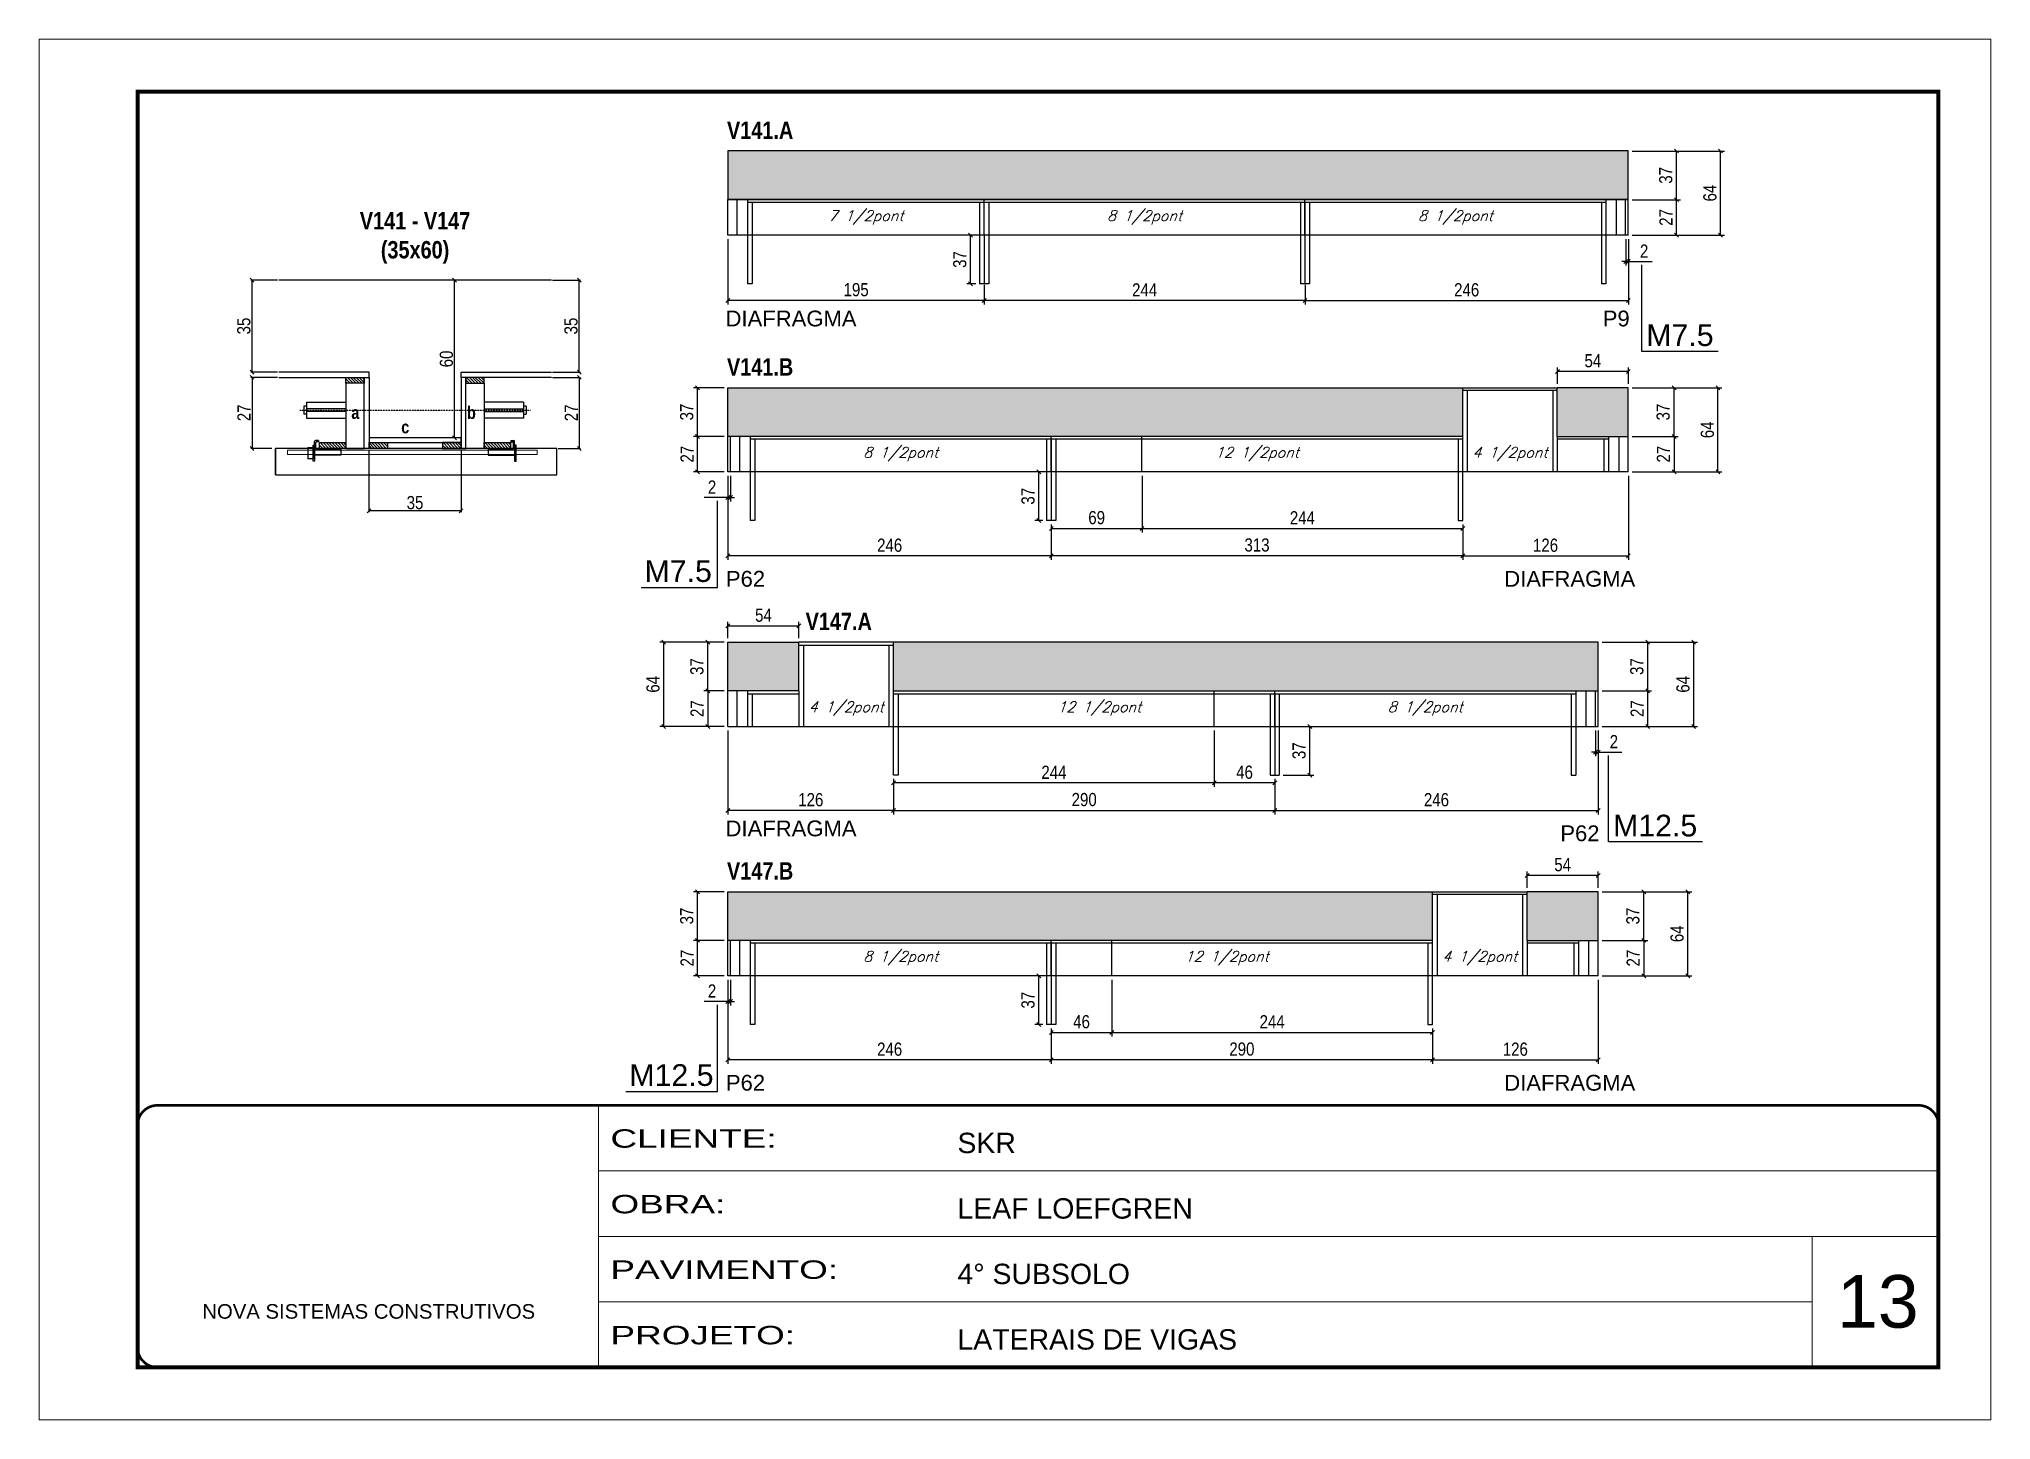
# Model space of a CAD drawing. Extents: x 3309 to 9590, y -2522 to 14608.
# Drawn here: x 3309 to 4794, y 10112 to 11162 of the extents above; entities that cross this region are included whole.
import ezdxf

# ---------------------------------------------------------------- set-up
doc = ezdxf.new("R2010")
doc.units = 0
for name, pattern in [('CONTINUO', [0]), ('DASHED', [0.75, 0.5, -0.25]), ('HIDDEN', [0.375, 0.25, -0.125])]:
    doc.linetypes.add(name, pattern=pattern)
for name, color, linetype in [('5', 5, 'Continuous'), ('barrote', 251, 'Continuous'), ('COTA', 241, 'Continuous'), ('detalhes', 4, 'Continuous'), ('NOMENCLATURA', 7, 'Continuous'), ('Painéis', 200, 'Continuous'), ('presilha', 1, 'Continuous'), ('SARR_2.2x10', 60, 'Continuous'), ('SARR_2.2x7', 40, 'Continuous'), ('SARR_3.5x7', 81, 'Continuous'), ('TENSOR', 3, 'Continuous'), ('texto', 7, 'Continuous')]:
    doc.layers.add(name, color=color, linetype=linetype)
for name, color, linetype, lineweight in [('CARIMBO', 255, 'Continuous', 9), ('CONCRETO', 251, 'Continuous', 25), ('Folhas', 255, 'Continuous', 9), ('SARRAFO DE PRESSAO', 251, 'DASHED', 9), ('SCO-___-LAJ', 2, 'Continuous', 0)]:
    doc.layers.add(name, color=color, linetype=linetype, lineweight=lineweight)
doc.styles.add('ARIAL', font='arial.ttf')
doc.styles.add('COTA TECNICA', font='techl___.ttf', dxfattribs={"height": 10})
doc.styles.add('COTA TECNICA 2X', font='techl___.ttf', dxfattribs={"height": 10})
doc.styles.add('Romans', font='romans.shx')
doc.styles.get("Standard").update_dxf_attribs({"font": 'arial.ttf'})
doc.styles.add('TECNICA', font='techb___.ttf', dxfattribs={"height": 10})
doc.styles.add('Tecnologia', font='')
doc.styles.get('Tecnologia').set_extended_font_data('Forgotten Futurist')
doc.dimstyles.new('PAINEL', dxfattribs={"dimtxt": 10, "dimasz": 3, "dimexe": 3, "dimexo": 3, "dimgap": 3, "dimtad": 1, "dimdec": 1, "dimzin": 12, "dimdsep": 46, "dimtxsty": 'COTA TECNICA', "dimblk1": 'OBLIQUE', "dimblk2": 'OBLIQUE', "dimsah": 1, "dimcen": 0.9, "dimclrd": 4, "dimclre": 4, "dimclrt": 240, "dimadec": 1, "dimazin": 3, "dimtfac": 1, "dimtdec": 1, "dimtmove": 0, "dimatfit": 3, "dimfxl": 1, "dimtolj": 1, "dimtzin": 12, "dimarcsym": 0})
doc.dimstyles.new('SECAO', dxfattribs={"dimscale": 0.333333, "dimtxt": 5, "dimasz": 9, "dimexe": 3, "dimexo": 3, "dimgap": 3, "dimtad": 1, "dimdec": 1, "dimlfac": 0.5, "dimzin": 12, "dimdsep": 46, "dimtxsty": 'COTA TECNICA 2X', "dimblk1": 'OBLIQUE', "dimblk2": 'OBLIQUE', "dimsah": 1, "dimcen": 0.9, "dimclrd": 4, "dimclre": 4, "dimclrt": 240, "dimadec": 1, "dimazin": 3, "dimtfac": 1, "dimtdec": 1, "dimtmove": 0, "dimatfit": 3, "dimfxl": 1, "dimtolj": 1, "dimtzin": 12, "dimarcsym": 0})

msp = doc.modelspace()

# ---------------------------------------------------------------- texts
at = {"layer": '5', "linetype": 'Continuous'}
for s, rotation, p in [('DIAFRAGMA', 0.00004, (3831.66, 10943.64)), ('P9', 359.99996, (4499.01, 10943.64)), ('P62', 359.99996, (3831.92, 10745.73)), ('DIAFRAGMA', 0.00004, (4424.12, 10745.72)), ('DIAFRAGMA', 0.00004, (3831.66, 10555.93)), ('P62', 0.00004, (4466.75, 10552.22)), ('P62', 359.99996, (3831.92, 10362.53)), ('DIAFRAGMA', 0.00004, (4424.12, 10362.52))]:
    msp.add_text(s, height=12, rotation=rotation, dxfattribs=at).set_placement(p)
at = {"layer": 'CARIMBO', "style": 'ARIAL'}
msp.add_text('13', height=40, dxfattribs=at).set_placement((4677.23, 10182.28))
at = {"layer": 'detalhes', "style": 'TECNICA'}
for s, p in [('a', (3546.97, 10873.29)), ('b', (3634.94, 10873.28)), ('c', (3584.93, 10862.33))]:
    msp.add_text(s, height=9.6, dxfattribs=at).set_placement(p)
at = {"layer": 'NOMENCLATURA', "style": 'TECNICA'}
for s, p in [('V141.A', (3832.74, 11086.23)), ('V141.B', (3832.74, 10906.21)), ('V147.A', (3892.56, 10712.7)), ('V147.B', (3832.74, 10523.01))]:
    msp.add_text(s, height=13.2, dxfattribs=at).set_placement(p)
at = {"layer": 'NOMENCLATURA', "linetype": 'Continuous'}
for s, p in [('M7.5', (4532.13, 10928.73)), ('M7.5', (3770.02, 10749.33)), ('M12.5', (4506.85, 10555.82)), ('M12.5', (3758.46, 10366.13))]:
    msp.add_text(s, height=16.5, dxfattribs=at).set_placement(p)
at = {"layer": 'NOMENCLATURA', "insert": (3595.44, 11030.55), "char_height": 13.2, "attachment_point": 2, "style": 'TECNICA'}
msp.add_mtext_dynamic_manual_height_columns('V141 - V147\\P(35x60)', width=300.2766, gutter_width=1, heights=[0], dxfattribs=at)
at = {"layer": 'texto', "color": 2, "char_height": 8, "attachment_point": 5, "style": 'Romans'}
for s, insert in [('{\\Q19;\\C256;7 1/2pont}', (3938.45, 11026.55)), ('{\\Q19;\\C256;8 1/2pont}', (4150.45, 11026.55)), ('{\\Q19;\\C256;8 1/2pont}', (4386.95, 11026.55)), ('{\\Q19;\\C256;8 1/2pont}', (3964.95, 10846.52)), ('{\\Q19;\\C256;12 1/2pont}', (4235.95, 10846.52)), ('{\\Q19;\\C256;4 1/2pont}', (4428.45, 10846.52)), ('{\\Q19;\\C256;4 1/2pont}', (3923.45, 10653.01)), ('{\\Q19;\\C256;12 1/2pont}', (4115.95, 10653.01)), ('{\\Q19;\\C256;8 1/2pont}', (4363.95, 10653.01)), ('{\\Q19;\\C256;8 1/2pont}', (3964.95, 10463.32)), ('{\\Q19;\\C256;12 1/2pont}', (4212.95, 10463.32)), ('{\\Q19;\\C256;4 1/2pont}', (4405.45, 10463.32))]:
    msp.add_mtext(s, dxfattribs=dict(at, insert=insert))

# ---------------------------------------------------------------- blocks, each defined once
blk = doc.blocks.new('9999999999')
at = {"color": 30, "linetype": 'CONTINUO'}
for p, q in [((98564.6, 34230.2), (98564.6, 34429.4)), ((98564.6, 34379.6), (99584, 34379.6)), ((98564.6, 34329.8), (99488, 34329.8)), ((99584, 34329.8), (99488, 34329.8)), ((99488, 34329.8), (99488, 34230.2)), ((98564.6, 34280), (99488, 34280))]:
    blk.add_line(p, q, dxfattribs=at)
at = {"color": 30, "linetype": 'CONTINUO', "const_width": 2}
blk.add_lwpolyline([(99584, 34230.2), (99584, 34414.4, 0.414214), (99569, 34429.4), (98229, 34429.4, 0.414214), (98214, 34414.4), (98214, 34245.2, 0.414214), (98229, 34230.2), (99584, 34230.2)], format="xyb", dxfattribs=at)
at = {"layer": 'Folhas'}
blk.add_lwpolyline([(98139, 34190.2), (99624, 34190.2), (99624, 35240.2), (98139, 35240.2)], close=True, dxfattribs=at)
at = {"layer": 'Folhas', "color": 30, "const_width": 3}
blk.add_lwpolyline([(98214, 34230.2), (99584, 34230.2), (99584, 35200.2), (98214, 35200.2)], close=True, dxfattribs=at)
at = {"color": 7, "linetype": 'Continuous', "ltscale": 5, "style": 'ARIAL'}
for s, height, p in [('SKR', 15.48, (98837.7, 34393.1)), ('LEAF LOEFGREN', 15.483, (98837.7, 34343.3)), ('4° SUBSOLO', 15.48, (98837.7, 34293.5)), ('NOVA SISTEMAS CONSTRUTIVOS', 11.059, (98263.2, 34267.2)), ('LATERAIS DE VIGAS', 15.483, (98837.7, 34243.7))]:
    blk.add_text(s, height=height, dxfattribs=at).set_placement(p)
at = {"layer": 'Folhas', "color": 7, "style": 'Tecnologia', "width": 1.5}
for s, p in [('CLIENTE:', (98573.7, 34397.2)), ('OBRA:', (98573.7, 34347.3)), ('PAVIMENTO:', (98573.7, 34297.5)), ('PROJETO:', (98573.7, 34247.7))]:
    blk.add_text(s, height=14, dxfattribs=at).set_placement(p)
blk = doc.blocks.new('_Oblique')
at = {"color": 0, "linetype": 'ByBlock', "lineweight": -2}
blk.add_line((-0.5, -0.5), (0.5, 0.5), dxfattribs=at)
blk = doc.blocks.new('*D419')
at = {"layer": 'COTA', "color": 4, "lineweight": -2, "transparency": 16777216}
for p, q in [((3560.4, 10849.9), (3560.4, 10802.4)), ((3630.4, 10849.9), (3630.4, 10802.4)), ((3630.4, 10803.4), (3560.4, 10803.4))]:
    blk.add_line(p, q, dxfattribs=at)
at = {"layer": 'Defpoints', "color": 0, "transparency": 16777216}
for p in [(3560.4, 10850.9), (3630.4, 10850.9), (3560.4, 10803.4)]:
    blk.add_point(p, dxfattribs=at)
at = {"layer": 'COTA', "color": 4, "lineweight": -2, "transparency": 16777216, "xscale": 3, "yscale": 3, "zscale": 3, "rotation": 180}
blk.add_blockref('_Oblique', (3560.4, 10803.4), dxfattribs=at)
at = {"layer": 'COTA', "color": 4, "lineweight": -2, "transparency": 16777216, "xscale": 3, "yscale": 3, "zscale": 3}
blk.add_blockref('_Oblique', (3630.4, 10803.4), dxfattribs=at)
at = {"layer": 'COTA', "color": 240, "transparency": 16777216, "insert": (3595.4, 10809.6), "char_height": 10, "attachment_point": 5, "style": 'COTA TECNICA 2X'}
blk.add_mtext('\\A1;35', dxfattribs=at)
blk = doc.blocks.new('PRESILHA METÁLICA 1')
at = {"layer": 'presilha'}
for p, q in [((0, 13), (6, 13)), ((0, 13), (0, 0)), ((6, 0), (0, 0)), ((6, 15.5), (7.5, 15.5)), ((6, -2.5), (6, 15.5)), ((6, 13), (6, 0)), ((7.5, 10.6), (7.5, 19.9)), ((7.5, 15.5), (7.5, -2.5)), ((37.5, 4.1), (7.5, 4.1)), ((12, 21), (8.6, 21)), ((9, 11.6), (9, 18.9)), ((12, 19.5), (9.6, 19.5)), ((37.5, 11), (9.6, 11)), ((12, 21), (12, 19.5)), ((37.5, 11), (37.5, 4.1)), ((7.5, -2.5), (6, -2.5))]:
    blk.add_line(p, q, dxfattribs=at)
for centre, radius, start, end in [((8.6, 19.9), 1.14, 90, 180), ((9.6, 18.9), 0.57, 90, 180), ((9.6, 11.6), 0.57, 180, 270)]:
    blk.add_arc(centre, radius, start, end, dxfattribs=at)
blk = doc.blocks.new('PRESILHA METÁLICA 2')
at = {"layer": 'presilha'}
for p, q in [((-5.2, 23.5), (-5.2, 22)), ((-5.2, 23.5), (-1.9, 23.5)), ((-0.8, 14.6), (-0.8, 22.4)), ((-30.8, 13.5), (-30.8, 6.6)), ((-30.8, 13.5), (-2.8, 13.5)), ((-30.8, 6.6), (-0.8, 6.6)), ((-5.2, 22), (-2.8, 22)), ((-2.2, 14.1), (-2.2, 21.4)), ((0.8, 18), (-0.8, 18)), ((-0.8, 18), (-0.8, 0)), ((-0.8, 0), (0.8, 0)), ((0.8, 0), (0.8, 18))]:
    blk.add_line(p, q, dxfattribs=at)
for centre, radius, start, end in [((-1.9, 22.4), 1.14, 0, 90), ((-2.8, 21.4), 0.57, 0, 90), ((-2.8, 14.1), 0.57, 270, 0)]:
    blk.add_arc(centre, radius, start, end, dxfattribs=at)
blk = doc.blocks.new('*D420')
at = {"layer": 'COTA', "color": 4, "lineweight": -2, "transparency": 16777216}
for p, q in [((3490.7, 10904.9), (3470.4, 10904.9)), ((3471.4, 10904.9), (3471.4, 10850.9)), ((3486.6, 10850.9), (3470.4, 10850.9))]:
    blk.add_line(p, q, dxfattribs=at)
at = {"layer": 'Defpoints', "color": 0, "transparency": 16777216}
for p in [(3491.7, 10904.9), (3471.4, 10850.9), (3487.6, 10850.9)]:
    blk.add_point(p, dxfattribs=at)
at = {"layer": 'COTA', "color": 4, "lineweight": -2, "transparency": 16777216, "xscale": 3, "yscale": 3, "zscale": 3}
for p, rotation in [((3471.4, 10904.9), 90), ((3471.4, 10850.9), 270)]:
    blk.add_blockref('_Oblique', p, dxfattribs=dict(at, rotation=rotation))
at = {"layer": 'COTA', "color": 240, "transparency": 16777216, "insert": (3465.3, 10877.9), "char_height": 10, "attachment_point": 5, "rotation": 90, "style": 'COTA TECNICA 2X'}
blk.add_mtext('\\A1;27', dxfattribs=at)
blk = doc.blocks.new('*D421')
at = {"layer": 'COTA', "color": 4, "lineweight": -2, "transparency": 16777216}
for p, q in [((3700.1, 10904.9), (3721.4, 10904.9)), ((3720.4, 10904.9), (3720.4, 10850.9)), ((3704.3, 10850.9), (3721.4, 10850.9))]:
    blk.add_line(p, q, dxfattribs=at)
at = {"layer": 'Defpoints', "color": 0, "transparency": 16777216}
for p in [(3699.1, 10904.9), (3703.3, 10850.9), (3720.4, 10850.9)]:
    blk.add_point(p, dxfattribs=at)
at = {"layer": 'COTA', "color": 4, "lineweight": -2, "transparency": 16777216, "xscale": 3, "yscale": 3, "zscale": 3}
for p, rotation in [((3720.4, 10904.9), 90), ((3720.4, 10850.9), 270)]:
    blk.add_blockref('_Oblique', p, dxfattribs=dict(at, rotation=rotation))
at = {"layer": 'COTA', "color": 240, "transparency": 16777216, "insert": (3714.3, 10877.9), "char_height": 10, "attachment_point": 5, "rotation": 90, "style": 'COTA TECNICA 2X'}
blk.add_mtext('\\A1;27', dxfattribs=at)
blk = doc.blocks.new('*D417')
at = {"layer": 'COTA', "color": 4, "lineweight": -2, "transparency": 16777216}
for p, q in [((3629.4, 10978.9), (3624.4, 10978.9)), ((3625.4, 10858.9), (3625.4, 10978.9)), ((3629.4, 10858.9), (3624.4, 10858.9))]:
    blk.add_line(p, q, dxfattribs=at)
at = {"layer": 'Defpoints', "color": 0, "transparency": 16777216}
for p in [(3625.4, 10978.9), (3630.4, 10978.9), (3630.4, 10858.9)]:
    blk.add_point(p, dxfattribs=at)
at = {"layer": 'COTA', "color": 4, "lineweight": -2, "transparency": 16777216, "xscale": 3, "yscale": 3, "zscale": 3}
for p, rotation in [((3625.4, 10978.9), 90), ((3625.4, 10858.9), 270)]:
    blk.add_blockref('_Oblique', p, dxfattribs=dict(at, rotation=rotation))
at = {"layer": 'COTA', "color": 240, "transparency": 16777216, "insert": (3619.3, 10918.9), "char_height": 10, "attachment_point": 5, "rotation": 90, "style": 'COTA TECNICA 2X'}
blk.add_mtext('\\A1;60', dxfattribs=at)
blk = doc.blocks.new('*D418')
at = {"layer": 'COTA', "color": 4, "lineweight": -2, "transparency": 16777216}
for p, q in [((3700.1, 10978.9), (3721.4, 10978.9)), ((3720.4, 10908.9), (3720.4, 10978.9)), ((3700.1, 10908.9), (3721.4, 10908.9))]:
    blk.add_line(p, q, dxfattribs=at)
at = {"layer": 'Defpoints', "color": 0, "transparency": 16777216}
for p in [(3699.1, 10978.9), (3720.4, 10978.9), (3699.1, 10908.9)]:
    blk.add_point(p, dxfattribs=at)
at = {"layer": 'COTA', "color": 4, "lineweight": -2, "transparency": 16777216, "xscale": 3, "yscale": 3, "zscale": 3}
for p, rotation in [((3720.4, 10978.9), 90), ((3720.4, 10908.9), 270)]:
    blk.add_blockref('_Oblique', p, dxfattribs=dict(at, rotation=rotation))
at = {"layer": 'COTA', "color": 240, "transparency": 16777216, "insert": (3714.1, 10943.9), "char_height": 10, "attachment_point": 5, "rotation": 90, "style": 'COTA TECNICA 2X'}
blk.add_mtext('\\A1;35', dxfattribs=at)
blk = doc.blocks.new('*D422')
at = {"layer": 'COTA', "color": 4, "lineweight": -2, "transparency": 16777216}
for p, q in [((3490.7, 10978.9), (3470.4, 10978.9)), ((3471.4, 10908.9), (3471.4, 10978.9)), ((3490.7, 10908.9), (3470.4, 10908.9))]:
    blk.add_line(p, q, dxfattribs=at)
at = {"layer": 'Defpoints', "color": 0, "transparency": 16777216}
for p in [(3471.4, 10978.9), (3491.7, 10978.9), (3491.7, 10908.9)]:
    blk.add_point(p, dxfattribs=at)
at = {"layer": 'COTA', "color": 4, "lineweight": -2, "transparency": 16777216, "xscale": 3, "yscale": 3, "zscale": 3}
for p, rotation in [((3471.4, 10978.9), 90), ((3471.4, 10908.9), 270)]:
    blk.add_blockref('_Oblique', p, dxfattribs=dict(at, rotation=rotation))
at = {"layer": 'COTA', "color": 240, "transparency": 16777216, "insert": (3465.2, 10943.9), "char_height": 10, "attachment_point": 5, "rotation": 90, "style": 'COTA TECNICA 2X'}
blk.add_mtext('\\A1;35', dxfattribs=at)
blk = doc.blocks.new('*D423')
at = {"layer": 'COTA', "color": 4, "linetype": 'ByBlock', "lineweight": -2, "transparency": 16777216}
for p, q in [((4028.5, 10975.3), (4028.5, 10960.3)), ((4272.5, 10975.3), (4272.5, 10960.3)), ((4272.5, 10963.3), (4028.5, 10963.3))]:
    blk.add_line(p, q, dxfattribs=at)
at = {"layer": 'Defpoints', "color": 0, "linetype": 'ByBlock', "transparency": 16777216}
for p in [(4028.5, 10978.3), (4272.5, 10978.3), (4028.5, 10963.3)]:
    blk.add_point(p, dxfattribs=at)
at = {"layer": 'COTA', "color": 4, "linetype": 'ByBlock', "lineweight": -2, "transparency": 16777216, "xscale": 3, "yscale": 3, "zscale": 3, "rotation": 180}
blk.add_blockref('_Oblique', (4028.5, 10963.3), dxfattribs=at)
at = {"layer": 'COTA', "color": 4, "linetype": 'ByBlock', "lineweight": -2, "transparency": 16777216, "xscale": 3, "yscale": 3, "zscale": 3}
blk.add_blockref('_Oblique', (4272.5, 10963.3), dxfattribs=at)
at = {"layer": 'COTA', "color": 240, "linetype": 'ByBlock', "transparency": 16777216, "insert": (4150.5, 10971.4), "char_height": 10, "attachment_point": 5, "style": 'COTA TECNICA'}
blk.add_mtext('\\A1;244', dxfattribs=at)
blk = doc.blocks.new('*D424')
at = {"layer": 'COTA', "color": 4, "linetype": 'ByBlock', "lineweight": -2, "transparency": 16777216}
for p, q in [((3833.5, 11010), (3833.5, 10960.3)), ((4028.5, 10975.3), (4028.5, 10960.3)), ((4028.5, 10963.3), (3833.5, 10963.3))]:
    blk.add_line(p, q, dxfattribs=at)
at = {"layer": 'Defpoints', "color": 0, "linetype": 'ByBlock', "transparency": 16777216}
for p in [(3833.5, 11013), (4028.5, 10978.3), (3833.5, 10963.3)]:
    blk.add_point(p, dxfattribs=at)
at = {"layer": 'COTA', "color": 4, "linetype": 'ByBlock', "lineweight": -2, "transparency": 16777216, "xscale": 3, "yscale": 3, "zscale": 3, "rotation": 180}
blk.add_blockref('_Oblique', (3833.5, 10963.3), dxfattribs=at)
at = {"layer": 'COTA', "color": 4, "linetype": 'ByBlock', "lineweight": -2, "transparency": 16777216, "xscale": 3, "yscale": 3, "zscale": 3}
blk.add_blockref('_Oblique', (4028.5, 10963.3), dxfattribs=at)
at = {"layer": 'COTA', "color": 240, "linetype": 'ByBlock', "transparency": 16777216, "insert": (3931, 10971.5), "char_height": 10, "attachment_point": 5, "style": 'COTA TECNICA'}
blk.add_mtext('\\A1;195', dxfattribs=at)
blk = doc.blocks.new('*D425')
at = {"layer": 'COTA', "color": 4, "lineweight": -2, "transparency": 16777216}
for p, q in [((4521.5, 11040), (4558.2, 11040)), ((4555.2, 11013), (4555.2, 11040)), ((4521.5, 11013), (4558.2, 11013))]:
    blk.add_line(p, q, dxfattribs=at)
at = {"layer": 'Defpoints', "color": 0, "transparency": 16777216}
for p in [(4518.5, 11040), (4555.2, 11040), (4518.5, 11013)]:
    blk.add_point(p, dxfattribs=at)
at = {"layer": 'COTA', "color": 4, "lineweight": -2, "transparency": 16777216, "xscale": 3, "yscale": 3, "zscale": 3}
for p, rotation in [((4555.2, 11040), 90), ((4555.2, 11013), 270)]:
    blk.add_blockref('_Oblique', p, dxfattribs=dict(at, rotation=rotation))
at = {"layer": 'COTA', "color": 240, "transparency": 16777216, "insert": (4547.1, 11026.5), "char_height": 10, "attachment_point": 5, "rotation": 90, "style": 'COTA TECNICA'}
blk.add_mtext('\\A1;27', dxfattribs=at)
blk = doc.blocks.new('*D426')
at = {"layer": 'COTA', "color": 4, "lineweight": -2, "transparency": 16777216}
for p, q in [((4521.5, 11077), (4558.2, 11077)), ((4555.2, 11040), (4555.2, 11077)), ((4521.5, 11040), (4558.2, 11040))]:
    blk.add_line(p, q, dxfattribs=at)
at = {"layer": 'Defpoints', "color": 0, "transparency": 16777216}
for p in [(4518.5, 11077), (4555.2, 11077), (4518.5, 11040)]:
    blk.add_point(p, dxfattribs=at)
at = {"layer": 'COTA', "color": 4, "lineweight": -2, "transparency": 16777216, "xscale": 3, "yscale": 3, "zscale": 3}
for p, rotation in [((4555.2, 11077), 90), ((4555.2, 11040), 270)]:
    blk.add_blockref('_Oblique', p, dxfattribs=dict(at, rotation=rotation))
at = {"layer": 'COTA', "color": 240, "transparency": 16777216, "insert": (4547, 11058.5), "char_height": 10, "attachment_point": 5, "rotation": 90, "style": 'COTA TECNICA'}
blk.add_mtext('\\A1;37', dxfattribs=at)
blk = doc.blocks.new('*D427')
at = {"layer": 'COTA', "color": 4, "lineweight": -2, "transparency": 16777216}
for p, q in [((4518.5, 11010), (4518.5, 10960.3)), ((4272.5, 10975.3), (4272.5, 10960.3)), ((4272.5, 10963.3), (4518.5, 10963.3))]:
    blk.add_line(p, q, dxfattribs=at)
at = {"layer": 'Defpoints', "color": 0, "transparency": 16777216}
for p in [(4518.5, 11013), (4272.5, 10978.3), (4518.5, 10963.3)]:
    blk.add_point(p, dxfattribs=at)
at = {"layer": 'COTA', "color": 4, "lineweight": -2, "transparency": 16777216, "xscale": 3, "yscale": 3, "zscale": 3, "rotation": 180}
blk.add_blockref('_Oblique', (4272.5, 10963.3), dxfattribs=at)
at = {"layer": 'COTA', "color": 4, "lineweight": -2, "transparency": 16777216, "xscale": 3, "yscale": 3, "zscale": 3}
blk.add_blockref('_Oblique', (4518.5, 10963.3), dxfattribs=at)
at = {"layer": 'COTA', "color": 240, "transparency": 16777216, "insert": (4395.5, 10971.4), "char_height": 10, "attachment_point": 5, "style": 'COTA TECNICA'}
blk.add_mtext('\\A1;246', dxfattribs=at)
blk = doc.blocks.new('*D428')
at = {"layer": 'COTA', "color": 4, "lineweight": -2, "transparency": 16777216}
for p, q in [((4516.5, 11010), (4516.5, 10989.9)), ((4518.5, 11010), (4518.5, 10989.9)), ((4516.5, 10992.9), (4513.5, 10992.9)), ((4516.5, 10992.9), (4518.5, 10992.9)), ((4518.5, 10992.9), (4536.6, 10992.9))]:
    blk.add_line(p, q, dxfattribs=at)
at = {"layer": 'Defpoints', "color": 0, "transparency": 16777216}
for p in [(4516.5, 11013), (4518.5, 11013), (4518.5, 10992.9)]:
    blk.add_point(p, dxfattribs=at)
at = {"layer": 'COTA', "color": 4, "lineweight": -2, "transparency": 16777216, "xscale": 3, "yscale": 3, "zscale": 3}
blk.add_blockref('_Oblique', (4516.5, 10992.9), dxfattribs=at)
at = {"layer": 'COTA', "color": 4, "lineweight": -2, "transparency": 16777216, "xscale": 3, "yscale": 3, "zscale": 3, "rotation": 180}
blk.add_blockref('_Oblique', (4518.5, 10992.9), dxfattribs=at)
at = {"layer": 'COTA', "color": 240, "transparency": 16777216, "insert": (4530.5, 11000.9), "char_height": 10, "attachment_point": 5, "style": 'COTA TECNICA'}
blk.add_mtext('\\A1;2', dxfattribs=at)
blk = doc.blocks.new('*D429')
at = {"layer": 'COTA', "color": 4, "lineweight": -2, "transparency": 16777216}
for p, q in [((4521.5, 11077), (4591.7, 11077)), ((4588.7, 11013), (4588.7, 11077)), ((4521.5, 11013), (4591.7, 11013))]:
    blk.add_line(p, q, dxfattribs=at)
at = {"layer": 'Defpoints', "color": 0, "transparency": 16777216}
for p in [(4518.5, 11077), (4588.7, 11077), (4518.5, 11013)]:
    blk.add_point(p, dxfattribs=at)
at = {"layer": 'COTA', "color": 4, "lineweight": -2, "transparency": 16777216, "xscale": 3, "yscale": 3, "zscale": 3}
for p, rotation in [((4588.7, 11077), 90), ((4588.7, 11013), 270)]:
    blk.add_blockref('_Oblique', p, dxfattribs=dict(at, rotation=rotation))
at = {"layer": 'COTA', "color": 240, "transparency": 16777216, "insert": (4580.6, 11045), "char_height": 10, "attachment_point": 5, "rotation": 90, "style": 'COTA TECNICA'}
blk.add_mtext('\\A1;64', dxfattribs=at)
blk = doc.blocks.new('*D430')
at = {"layer": 'COTA', "color": 4, "lineweight": -2, "transparency": 16777216}
for p, q in [((4022, 11013), (4015.1, 11013)), ((4018.1, 10976), (4018.1, 11013)), ((4022, 10976), (4015.1, 10976))]:
    blk.add_line(p, q, dxfattribs=at)
at = {"layer": 'Defpoints', "color": 0, "transparency": 16777216}
for p in [(4018.1, 11013), (4025, 11013), (4025, 10976)]:
    blk.add_point(p, dxfattribs=at)
at = {"layer": 'COTA', "color": 4, "lineweight": -2, "transparency": 16777216, "xscale": 3, "yscale": 3, "zscale": 3}
for p, rotation in [((4018.1, 11013), 90), ((4018.1, 10976), 270)]:
    blk.add_blockref('_Oblique', p, dxfattribs=dict(at, rotation=rotation))
at = {"layer": 'COTA', "color": 240, "transparency": 16777216, "insert": (4009.9, 10994.5), "char_height": 10, "attachment_point": 5, "rotation": 90, "style": 'COTA TECNICA'}
blk.add_mtext('\\A1;37', dxfattribs=at)
blk = doc.blocks.new('*D431')
at = {"layer": 'COTA', "color": 4, "linetype": 'ByBlock', "lineweight": -2, "transparency": 16777216}
for p, q in [((4079.5, 10793), (4079.5, 10766.1)), ((4392.5, 10793), (4392.5, 10766.1)), ((4392.5, 10769.1), (4079.5, 10769.1))]:
    blk.add_line(p, q, dxfattribs=at)
at = {"layer": 'Defpoints', "color": 0, "linetype": 'ByBlock', "transparency": 16777216}
for p in [(4079.5, 10796), (4392.5, 10796), (4079.5, 10769.1)]:
    blk.add_point(p, dxfattribs=at)
at = {"layer": 'COTA', "color": 4, "linetype": 'ByBlock', "lineweight": -2, "transparency": 16777216, "xscale": 3, "yscale": 3, "zscale": 3, "rotation": 180}
blk.add_blockref('_Oblique', (4079.5, 10769.1), dxfattribs=at)
at = {"layer": 'COTA', "color": 4, "linetype": 'ByBlock', "lineweight": -2, "transparency": 16777216, "xscale": 3, "yscale": 3, "zscale": 3}
blk.add_blockref('_Oblique', (4392.5, 10769.1), dxfattribs=at)
at = {"layer": 'COTA', "color": 240, "linetype": 'ByBlock', "transparency": 16777216, "insert": (4236, 10777.4), "char_height": 10, "attachment_point": 5, "style": 'COTA TECNICA'}
blk.add_mtext('\\A1;313', dxfattribs=at)
blk = doc.blocks.new('*D432')
at = {"layer": 'COTA', "color": 4, "linetype": 'ByBlock', "lineweight": -2, "transparency": 16777216}
for p, q in [((3833.5, 10830), (3833.5, 10766.1)), ((4079.5, 10793), (4079.5, 10766.1)), ((4079.5, 10769.1), (3833.5, 10769.1))]:
    blk.add_line(p, q, dxfattribs=at)
at = {"layer": 'Defpoints', "color": 0, "linetype": 'ByBlock', "transparency": 16777216}
for p in [(3833.5, 10833), (4079.5, 10796), (3833.5, 10769.1)]:
    blk.add_point(p, dxfattribs=at)
at = {"layer": 'COTA', "color": 4, "linetype": 'ByBlock', "lineweight": -2, "transparency": 16777216, "xscale": 3, "yscale": 3, "zscale": 3, "rotation": 180}
blk.add_blockref('_Oblique', (3833.5, 10769.1), dxfattribs=at)
at = {"layer": 'COTA', "color": 4, "linetype": 'ByBlock', "lineweight": -2, "transparency": 16777216, "xscale": 3, "yscale": 3, "zscale": 3}
blk.add_blockref('_Oblique', (4079.5, 10769.1), dxfattribs=at)
at = {"layer": 'COTA', "color": 240, "linetype": 'ByBlock', "transparency": 16777216, "insert": (3956.5, 10777.2), "char_height": 10, "attachment_point": 5, "style": 'COTA TECNICA'}
blk.add_mtext('\\A1;246', dxfattribs=at)
blk = doc.blocks.new('*D433')
at = {"layer": 'COTA', "color": 4, "lineweight": -2, "transparency": 16777216}
for p, q in [((3833.5, 10830), (3833.5, 10810.5)), ((3835.5, 10830), (3835.5, 10810.5)), ((3833.5, 10813.5), (3815.3, 10813.5)), ((3835.5, 10813.5), (3833.5, 10813.5)), ((3835.5, 10813.5), (3838.5, 10813.5))]:
    blk.add_line(p, q, dxfattribs=at)
at = {"layer": 'Defpoints', "color": 0, "transparency": 16777216}
for p in [(3833.5, 10833), (3835.5, 10833), (3833.5, 10813.5)]:
    blk.add_point(p, dxfattribs=at)
at = {"layer": 'COTA', "color": 4, "lineweight": -2, "transparency": 16777216, "xscale": 3, "yscale": 3, "zscale": 3}
blk.add_blockref('_Oblique', (3833.5, 10813.5), dxfattribs=at)
at = {"layer": 'COTA', "color": 4, "lineweight": -2, "transparency": 16777216, "xscale": 3, "yscale": 3, "zscale": 3, "rotation": 180}
blk.add_blockref('_Oblique', (3835.5, 10813.5), dxfattribs=at)
at = {"layer": 'COTA', "color": 240, "transparency": 16777216, "insert": (3821.4, 10821.5), "char_height": 10, "attachment_point": 5, "style": 'COTA TECNICA'}
blk.add_mtext('\\A1;2', dxfattribs=at)
blk = doc.blocks.new('*D434')
at = {"layer": 'COTA', "color": 4, "lineweight": -2, "transparency": 16777216}
for p, q in [((4148.5, 10830), (4148.5, 10787)), ((4079.5, 10793), (4079.5, 10787)), ((4079.5, 10790), (4148.5, 10790))]:
    blk.add_line(p, q, dxfattribs=at)
at = {"layer": 'Defpoints', "color": 0, "transparency": 16777216}
for p in [(4148.5, 10833), (4079.5, 10796), (4148.5, 10790)]:
    blk.add_point(p, dxfattribs=at)
at = {"layer": 'COTA', "color": 4, "lineweight": -2, "transparency": 16777216, "xscale": 3, "yscale": 3, "zscale": 3, "rotation": 180}
blk.add_blockref('_Oblique', (4079.5, 10790), dxfattribs=at)
at = {"layer": 'COTA', "color": 4, "lineweight": -2, "transparency": 16777216, "xscale": 3, "yscale": 3, "zscale": 3}
blk.add_blockref('_Oblique', (4148.5, 10790), dxfattribs=at)
at = {"layer": 'COTA', "color": 240, "transparency": 16777216, "insert": (4114, 10798.2), "char_height": 10, "attachment_point": 5, "style": 'COTA TECNICA'}
blk.add_mtext('\\A1;69', dxfattribs=at)
blk = doc.blocks.new('*D435')
at = {"layer": 'COTA', "color": 4, "lineweight": -2, "transparency": 16777216}
for p, q in [((4148.5, 10830), (4148.5, 10787)), ((4148.5, 10790), (4392.5, 10790)), ((4392.5, 10793), (4392.5, 10787))]:
    blk.add_line(p, q, dxfattribs=at)
at = {"layer": 'Defpoints', "color": 0, "transparency": 16777216}
for p in [(4148.5, 10833), (4392.5, 10796), (4392.5, 10790)]:
    blk.add_point(p, dxfattribs=at)
at = {"layer": 'COTA', "color": 4, "lineweight": -2, "transparency": 16777216, "xscale": 3, "yscale": 3, "zscale": 3, "rotation": 180}
blk.add_blockref('_Oblique', (4148.5, 10790), dxfattribs=at)
at = {"layer": 'COTA', "color": 4, "lineweight": -2, "transparency": 16777216, "xscale": 3, "yscale": 3, "zscale": 3}
blk.add_blockref('_Oblique', (4392.5, 10790), dxfattribs=at)
at = {"layer": 'COTA', "color": 240, "transparency": 16777216, "insert": (4270.5, 10798.1), "char_height": 10, "attachment_point": 5, "style": 'COTA TECNICA'}
blk.add_mtext('\\A1;244', dxfattribs=at)
blk = doc.blocks.new('*D436')
at = {"layer": 'COTA', "color": 4, "lineweight": -2, "transparency": 16777216}
for p, q in [((4518.5, 10830), (4518.5, 10766.1)), ((4392.5, 10793), (4392.5, 10766.1)), ((4392.5, 10769.1), (4518.5, 10769.1))]:
    blk.add_line(p, q, dxfattribs=at)
at = {"layer": 'Defpoints', "color": 0, "transparency": 16777216}
for p in [(4518.5, 10833), (4392.5, 10796), (4518.5, 10769.1)]:
    blk.add_point(p, dxfattribs=at)
at = {"layer": 'COTA', "color": 4, "lineweight": -2, "transparency": 16777216, "xscale": 3, "yscale": 3, "zscale": 3, "rotation": 180}
blk.add_blockref('_Oblique', (4392.5, 10769.1), dxfattribs=at)
at = {"layer": 'COTA', "color": 4, "lineweight": -2, "transparency": 16777216, "xscale": 3, "yscale": 3, "zscale": 3}
blk.add_blockref('_Oblique', (4518.5, 10769.1), dxfattribs=at)
at = {"layer": 'COTA', "color": 240, "transparency": 16777216, "insert": (4455.5, 10777.2), "char_height": 10, "attachment_point": 5, "style": 'COTA TECNICA'}
blk.add_mtext('\\A1;126', dxfattribs=at)
blk = doc.blocks.new('*D437')
at = {"layer": 'COTA', "color": 4, "lineweight": -2, "transparency": 16777216}
for p, q in [((4521.5, 10897), (4589.7, 10897)), ((4586.7, 10833), (4586.7, 10897)), ((4521.5, 10833), (4589.7, 10833))]:
    blk.add_line(p, q, dxfattribs=at)
at = {"layer": 'Defpoints', "color": 0, "transparency": 16777216}
for p in [(4518.5, 10897), (4586.7, 10897), (4518.5, 10833)]:
    blk.add_point(p, dxfattribs=at)
at = {"layer": 'COTA', "color": 4, "lineweight": -2, "transparency": 16777216, "xscale": 3, "yscale": 3, "zscale": 3}
for p, rotation in [((4586.7, 10897), 90), ((4586.7, 10833), 270)]:
    blk.add_blockref('_Oblique', p, dxfattribs=dict(at, rotation=rotation))
at = {"layer": 'COTA', "color": 240, "transparency": 16777216, "insert": (4578.6, 10865), "char_height": 10, "attachment_point": 5, "rotation": 90, "style": 'COTA TECNICA'}
blk.add_mtext('\\A1;64', dxfattribs=at)
blk = doc.blocks.new('*D438')
at = {"layer": 'COTA', "color": 4, "lineweight": -2, "transparency": 16777216}
for p, q in [((4464.5, 10900), (4464.5, 10912.4)), ((4518.5, 10909.4), (4464.5, 10909.4)), ((4518.5, 10900), (4518.5, 10912.4))]:
    blk.add_line(p, q, dxfattribs=at)
at = {"layer": 'Defpoints', "color": 0, "transparency": 16777216}
for p in [(4464.5, 10909.4), (4464.5, 10897), (4518.5, 10897)]:
    blk.add_point(p, dxfattribs=at)
at = {"layer": 'COTA', "color": 4, "lineweight": -2, "transparency": 16777216, "xscale": 3, "yscale": 3, "zscale": 3, "rotation": 180}
blk.add_blockref('_Oblique', (4464.5, 10909.4), dxfattribs=at)
at = {"layer": 'COTA', "color": 4, "lineweight": -2, "transparency": 16777216, "xscale": 3, "yscale": 3, "zscale": 3}
blk.add_blockref('_Oblique', (4518.5, 10909.4), dxfattribs=at)
at = {"layer": 'COTA', "color": 240, "transparency": 16777216, "insert": (4491.5, 10917.5), "char_height": 10, "attachment_point": 5, "style": 'COTA TECNICA'}
blk.add_mtext('\\A1;54', dxfattribs=at)
blk = doc.blocks.new('*D439')
at = {"layer": 'COTA', "color": 4, "lineweight": -2, "transparency": 16777216}
for p, q in [((4521.5, 10897), (4556.3, 10897)), ((4553.3, 10860), (4553.3, 10897)), ((4521.5, 10860), (4556.3, 10860))]:
    blk.add_line(p, q, dxfattribs=at)
at = {"layer": 'Defpoints', "color": 0, "transparency": 16777216}
for p in [(4518.5, 10897), (4553.3, 10897), (4518.5, 10860)]:
    blk.add_point(p, dxfattribs=at)
at = {"layer": 'COTA', "color": 4, "lineweight": -2, "transparency": 16777216, "xscale": 3, "yscale": 3, "zscale": 3}
for p, rotation in [((4553.3, 10897), 90), ((4553.3, 10860), 270)]:
    blk.add_blockref('_Oblique', p, dxfattribs=dict(at, rotation=rotation))
at = {"layer": 'COTA', "color": 240, "transparency": 16777216, "insert": (4545, 10878.5), "char_height": 10, "attachment_point": 5, "rotation": 90, "style": 'COTA TECNICA'}
blk.add_mtext('\\A1;37', dxfattribs=at)
blk = doc.blocks.new('*D440')
at = {"layer": 'COTA', "color": 4, "lineweight": -2, "transparency": 16777216}
for p, q in [((4521.5, 10860), (4556.3, 10860)), ((4553.3, 10860), (4553.3, 10833)), ((4521.5, 10833), (4556.3, 10833))]:
    blk.add_line(p, q, dxfattribs=at)
at = {"layer": 'Defpoints', "color": 0, "transparency": 16777216}
for p in [(4518.5, 10860), (4518.5, 10833), (4553.3, 10833)]:
    blk.add_point(p, dxfattribs=at)
at = {"layer": 'COTA', "color": 4, "lineweight": -2, "transparency": 16777216, "xscale": 3, "yscale": 3, "zscale": 3}
for p, rotation in [((4553.3, 10860), 90), ((4553.3, 10833), 270)]:
    blk.add_blockref('_Oblique', p, dxfattribs=dict(at, rotation=rotation))
at = {"layer": 'COTA', "color": 240, "transparency": 16777216, "insert": (4545.2, 10846.5), "char_height": 10, "attachment_point": 5, "rotation": 90, "style": 'COTA TECNICA'}
blk.add_mtext('\\A1;27', dxfattribs=at)
blk = doc.blocks.new('*D441')
at = {"layer": 'COTA', "color": 4, "lineweight": -2, "transparency": 16777216}
for p, q in [((4073, 10833), (4067, 10833)), ((4070, 10796), (4070, 10833)), ((4073, 10796), (4067, 10796))]:
    blk.add_line(p, q, dxfattribs=at)
at = {"layer": 'Defpoints', "color": 0, "transparency": 16777216}
for p in [(4070, 10833), (4076, 10833), (4076, 10796)]:
    blk.add_point(p, dxfattribs=at)
at = {"layer": 'COTA', "color": 4, "lineweight": -2, "transparency": 16777216, "xscale": 3, "yscale": 3, "zscale": 3}
for p, rotation in [((4070, 10833), 90), ((4070, 10796), 270)]:
    blk.add_blockref('_Oblique', p, dxfattribs=dict(at, rotation=rotation))
at = {"layer": 'COTA', "color": 240, "transparency": 16777216, "insert": (4061.8, 10814.5), "char_height": 10, "attachment_point": 5, "rotation": 90, "style": 'COTA TECNICA'}
blk.add_mtext('\\A1;37', dxfattribs=at)
blk = doc.blocks.new('*D442')
at = {"layer": 'COTA', "color": 4, "lineweight": -2, "transparency": 16777216}
for p, q in [((3830.5, 10860), (3807.4, 10860)), ((3810.4, 10833), (3810.4, 10860)), ((3830.5, 10833), (3807.4, 10833))]:
    blk.add_line(p, q, dxfattribs=at)
at = {"layer": 'Defpoints', "color": 0, "transparency": 16777216}
for p in [(3810.4, 10860), (3833.5, 10860), (3833.5, 10833)]:
    blk.add_point(p, dxfattribs=at)
at = {"layer": 'COTA', "color": 4, "lineweight": -2, "transparency": 16777216, "xscale": 3, "yscale": 3, "zscale": 3}
for p, rotation in [((3810.4, 10860), 90), ((3810.4, 10833), 270)]:
    blk.add_blockref('_Oblique', p, dxfattribs=dict(at, rotation=rotation))
at = {"layer": 'COTA', "color": 240, "transparency": 16777216, "insert": (3802.4, 10846.5), "char_height": 10, "attachment_point": 5, "rotation": 90, "style": 'COTA TECNICA'}
blk.add_mtext('\\A1;27', dxfattribs=at)
blk = doc.blocks.new('*D443')
at = {"layer": 'COTA', "color": 4, "lineweight": -2, "transparency": 16777216}
for p, q in [((3830.5, 10897), (3807.4, 10897)), ((3810.4, 10860), (3810.4, 10897)), ((3830.5, 10860), (3807.4, 10860))]:
    blk.add_line(p, q, dxfattribs=at)
at = {"layer": 'Defpoints', "color": 0, "transparency": 16777216}
for p in [(3810.4, 10897), (3833.5, 10897), (3833.5, 10860)]:
    blk.add_point(p, dxfattribs=at)
at = {"layer": 'COTA', "color": 4, "lineweight": -2, "transparency": 16777216, "xscale": 3, "yscale": 3, "zscale": 3}
for p, rotation in [((3810.4, 10897), 90), ((3810.4, 10860), 270)]:
    blk.add_blockref('_Oblique', p, dxfattribs=dict(at, rotation=rotation))
at = {"layer": 'COTA', "color": 240, "transparency": 16777216, "insert": (3802.2, 10878.5), "char_height": 10, "attachment_point": 5, "rotation": 90, "style": 'COTA TECNICA'}
blk.add_mtext('\\A1;37', dxfattribs=at)
blk = doc.blocks.new('*D481')
at = {"layer": 'COTA', "color": 4, "linetype": 'ByBlock', "lineweight": -2, "transparency": 16777216}
for p, q in [((3959.5, 10599.5), (3959.5, 10572.6)), ((4249.5, 10599.5), (4249.5, 10572.6)), ((3959.5, 10575.6), (4249.5, 10575.6))]:
    blk.add_line(p, q, dxfattribs=at)
at = {"layer": 'Defpoints', "color": 0, "linetype": 'ByBlock', "transparency": 16777216}
for p in [(3959.5, 10602.5), (4249.5, 10602.5), (4249.5, 10575.6)]:
    blk.add_point(p, dxfattribs=at)
at = {"layer": 'COTA', "color": 4, "linetype": 'ByBlock', "lineweight": -2, "transparency": 16777216, "xscale": 3, "yscale": 3, "zscale": 3, "rotation": 180}
blk.add_blockref('_Oblique', (3959.5, 10575.6), dxfattribs=at)
at = {"layer": 'COTA', "color": 4, "linetype": 'ByBlock', "lineweight": -2, "transparency": 16777216, "xscale": 3, "yscale": 3, "zscale": 3}
blk.add_blockref('_Oblique', (4249.5, 10575.6), dxfattribs=at)
at = {"layer": 'COTA', "color": 240, "linetype": 'ByBlock', "transparency": 16777216, "insert": (4104.5, 10583.8), "char_height": 10, "attachment_point": 5, "style": 'COTA TECNICA'}
blk.add_mtext('\\A1;290', dxfattribs=at)
blk = doc.blocks.new('*D482')
at = {"layer": 'COTA', "color": 4, "linetype": 'ByBlock', "lineweight": -2, "transparency": 16777216}
for p, q in [((4495.5, 10636.5), (4495.5, 10572.6)), ((4249.5, 10599.5), (4249.5, 10572.6)), ((4249.5, 10575.6), (4495.5, 10575.6))]:
    blk.add_line(p, q, dxfattribs=at)
at = {"layer": 'Defpoints', "color": 0, "linetype": 'ByBlock', "transparency": 16777216}
for p in [(4495.5, 10639.5), (4249.5, 10602.5), (4495.5, 10575.6)]:
    blk.add_point(p, dxfattribs=at)
at = {"layer": 'COTA', "color": 4, "linetype": 'ByBlock', "lineweight": -2, "transparency": 16777216, "xscale": 3, "yscale": 3, "zscale": 3, "rotation": 180}
blk.add_blockref('_Oblique', (4249.5, 10575.6), dxfattribs=at)
at = {"layer": 'COTA', "color": 4, "linetype": 'ByBlock', "lineweight": -2, "transparency": 16777216, "xscale": 3, "yscale": 3, "zscale": 3}
blk.add_blockref('_Oblique', (4495.5, 10575.6), dxfattribs=at)
at = {"layer": 'COTA', "color": 240, "linetype": 'ByBlock', "transparency": 16777216, "insert": (4372.5, 10583.7), "char_height": 10, "attachment_point": 5, "style": 'COTA TECNICA'}
blk.add_mtext('\\A1;246', dxfattribs=at)
blk = doc.blocks.new('*D490')
at = {"layer": 'COTA', "color": 4, "lineweight": -2, "transparency": 16777216}
for p, q in [((4493.5, 10636.5), (4493.5, 10616.9)), ((4495.5, 10636.5), (4495.5, 10616.9)), ((4493.5, 10619.9), (4490.5, 10619.9)), ((4493.5, 10619.9), (4495.5, 10619.9)), ((4495.5, 10619.9), (4513.6, 10619.9))]:
    blk.add_line(p, q, dxfattribs=at)
at = {"layer": 'Defpoints', "color": 0, "transparency": 16777216}
for p in [(4493.5, 10639.5), (4495.5, 10639.5), (4495.5, 10619.9)]:
    blk.add_point(p, dxfattribs=at)
at = {"layer": 'COTA', "color": 4, "lineweight": -2, "transparency": 16777216, "xscale": 3, "yscale": 3, "zscale": 3}
blk.add_blockref('_Oblique', (4493.5, 10619.9), dxfattribs=at)
at = {"layer": 'COTA', "color": 4, "lineweight": -2, "transparency": 16777216, "xscale": 3, "yscale": 3, "zscale": 3, "rotation": 180}
blk.add_blockref('_Oblique', (4495.5, 10619.9), dxfattribs=at)
at = {"layer": 'COTA', "color": 240, "transparency": 16777216, "insert": (4507.5, 10627.9), "char_height": 10, "attachment_point": 5, "style": 'COTA TECNICA'}
blk.add_mtext('\\A1;2', dxfattribs=at)
blk = doc.blocks.new('*D483')
at = {"layer": 'COTA', "color": 4, "lineweight": -2, "transparency": 16777216}
for p, q in [((4203.5, 10636.5), (4203.5, 10593.5)), ((4249.5, 10596.5), (4203.5, 10596.5)), ((4249.5, 10599.5), (4249.5, 10593.5))]:
    blk.add_line(p, q, dxfattribs=at)
at = {"layer": 'Defpoints', "color": 0, "transparency": 16777216}
for p in [(4203.5, 10639.5), (4203.5, 10596.5), (4249.5, 10602.5)]:
    blk.add_point(p, dxfattribs=at)
at = {"layer": 'COTA', "color": 4, "lineweight": -2, "transparency": 16777216, "xscale": 3, "yscale": 3, "zscale": 3, "rotation": 180}
blk.add_blockref('_Oblique', (4203.5, 10596.5), dxfattribs=at)
at = {"layer": 'COTA', "color": 4, "lineweight": -2, "transparency": 16777216, "xscale": 3, "yscale": 3, "zscale": 3}
blk.add_blockref('_Oblique', (4249.5, 10596.5), dxfattribs=at)
at = {"layer": 'COTA', "color": 240, "transparency": 16777216, "insert": (4226.5, 10604.6), "char_height": 10, "attachment_point": 5, "style": 'COTA TECNICA'}
blk.add_mtext('\\A1;46', dxfattribs=at)
blk = doc.blocks.new('*D484')
at = {"layer": 'COTA', "color": 4, "lineweight": -2, "transparency": 16777216}
for p, q in [((4203.5, 10636.5), (4203.5, 10593.5)), ((3959.5, 10599.5), (3959.5, 10593.5)), ((4203.5, 10596.5), (3959.5, 10596.5))]:
    blk.add_line(p, q, dxfattribs=at)
at = {"layer": 'Defpoints', "color": 0, "transparency": 16777216}
for p in [(4203.5, 10639.5), (3959.5, 10602.5), (3959.5, 10596.5)]:
    blk.add_point(p, dxfattribs=at)
at = {"layer": 'COTA', "color": 4, "lineweight": -2, "transparency": 16777216, "xscale": 3, "yscale": 3, "zscale": 3, "rotation": 180}
blk.add_blockref('_Oblique', (3959.5, 10596.5), dxfattribs=at)
at = {"layer": 'COTA', "color": 4, "lineweight": -2, "transparency": 16777216, "xscale": 3, "yscale": 3, "zscale": 3}
blk.add_blockref('_Oblique', (4203.5, 10596.5), dxfattribs=at)
at = {"layer": 'COTA', "color": 240, "transparency": 16777216, "insert": (4081.5, 10604.6), "char_height": 10, "attachment_point": 5, "style": 'COTA TECNICA'}
blk.add_mtext('\\A1;244', dxfattribs=at)
blk = doc.blocks.new('*D485')
at = {"layer": 'COTA', "color": 4, "lineweight": -2, "transparency": 16777216}
for p, q in [((3833.5, 10636.5), (3833.5, 10572.6)), ((3959.5, 10599.5), (3959.5, 10572.6)), ((3959.5, 10575.6), (3833.5, 10575.6))]:
    blk.add_line(p, q, dxfattribs=at)
at = {"layer": 'Defpoints', "color": 0, "transparency": 16777216}
for p in [(3833.5, 10639.5), (3959.5, 10602.5), (3833.5, 10575.6)]:
    blk.add_point(p, dxfattribs=at)
at = {"layer": 'COTA', "color": 4, "lineweight": -2, "transparency": 16777216, "xscale": 3, "yscale": 3, "zscale": 3, "rotation": 180}
blk.add_blockref('_Oblique', (3833.5, 10575.6), dxfattribs=at)
at = {"layer": 'COTA', "color": 4, "lineweight": -2, "transparency": 16777216, "xscale": 3, "yscale": 3, "zscale": 3}
blk.add_blockref('_Oblique', (3959.5, 10575.6), dxfattribs=at)
at = {"layer": 'COTA', "color": 240, "transparency": 16777216, "insert": (3896.5, 10583.7), "char_height": 10, "attachment_point": 5, "style": 'COTA TECNICA'}
blk.add_mtext('\\A1;126', dxfattribs=at)
blk = doc.blocks.new('*D486')
at = {"layer": 'COTA', "color": 4, "lineweight": -2, "transparency": 16777216}
for p, q in [((3830.5, 10703.5), (3781.6, 10703.5)), ((3784.6, 10639.5), (3784.6, 10703.5)), ((3830.5, 10639.5), (3781.6, 10639.5))]:
    blk.add_line(p, q, dxfattribs=at)
at = {"layer": 'Defpoints', "color": 0, "transparency": 16777216}
for p in [(3784.6, 10703.5), (3833.5, 10703.5), (3833.5, 10639.5)]:
    blk.add_point(p, dxfattribs=at)
at = {"layer": 'COTA', "color": 4, "lineweight": -2, "transparency": 16777216, "xscale": 3, "yscale": 3, "zscale": 3}
for p, rotation in [((3784.6, 10703.5), 90), ((3784.6, 10639.5), 270)]:
    blk.add_blockref('_Oblique', p, dxfattribs=dict(at, rotation=rotation))
at = {"layer": 'COTA', "color": 240, "transparency": 16777216, "insert": (3776.5, 10671.5), "char_height": 10, "attachment_point": 5, "rotation": 90, "style": 'COTA TECNICA'}
blk.add_mtext('\\A1;64', dxfattribs=at)
blk = doc.blocks.new('*D491')
at = {"layer": 'COTA', "color": 4, "lineweight": -2, "transparency": 16777216}
for p, q in [((3833.5, 10706.5), (3833.5, 10718.9)), ((3833.5, 10715.9), (3887.5, 10715.9)), ((3887.5, 10706.5), (3887.5, 10718.9))]:
    blk.add_line(p, q, dxfattribs=at)
at = {"layer": 'Defpoints', "color": 0, "transparency": 16777216}
for p in [(3887.5, 10715.9), (3833.5, 10703.5), (3887.5, 10703.5)]:
    blk.add_point(p, dxfattribs=at)
at = {"layer": 'COTA', "color": 4, "lineweight": -2, "transparency": 16777216, "xscale": 3, "yscale": 3, "zscale": 3, "rotation": 180}
blk.add_blockref('_Oblique', (3833.5, 10715.9), dxfattribs=at)
at = {"layer": 'COTA', "color": 4, "lineweight": -2, "transparency": 16777216, "xscale": 3, "yscale": 3, "zscale": 3}
blk.add_blockref('_Oblique', (3887.5, 10715.9), dxfattribs=at)
at = {"layer": 'COTA', "color": 240, "transparency": 16777216, "insert": (3860.5, 10724), "char_height": 10, "attachment_point": 5, "style": 'COTA TECNICA'}
blk.add_mtext('\\A1;54', dxfattribs=at)
blk = doc.blocks.new('*D492')
at = {"layer": 'COTA', "color": 4, "lineweight": -2, "transparency": 16777216}
for p, q in [((3830.5, 10703.5), (3815.1, 10703.5)), ((3818.1, 10666.5), (3818.1, 10703.5)), ((3830.5, 10666.5), (3815.1, 10666.5))]:
    blk.add_line(p, q, dxfattribs=at)
at = {"layer": 'Defpoints', "color": 0, "transparency": 16777216}
for p in [(3818.1, 10703.5), (3833.5, 10703.5), (3833.5, 10666.5)]:
    blk.add_point(p, dxfattribs=at)
at = {"layer": 'COTA', "color": 4, "lineweight": -2, "transparency": 16777216, "xscale": 3, "yscale": 3, "zscale": 3}
for p, rotation in [((3818.1, 10703.5), 90), ((3818.1, 10666.5), 270)]:
    blk.add_blockref('_Oblique', p, dxfattribs=dict(at, rotation=rotation))
at = {"layer": 'COTA', "color": 240, "transparency": 16777216, "insert": (3809.9, 10685), "char_height": 10, "attachment_point": 5, "rotation": 90, "style": 'COTA TECNICA'}
blk.add_mtext('\\A1;37', dxfattribs=at)
blk = doc.blocks.new('*D493')
at = {"layer": 'COTA', "color": 4, "lineweight": -2, "transparency": 16777216}
for p, q in [((3830.5, 10666.5), (3815.1, 10666.5)), ((3818.1, 10666.5), (3818.1, 10639.5)), ((3830.5, 10639.5), (3815.1, 10639.5))]:
    blk.add_line(p, q, dxfattribs=at)
at = {"layer": 'Defpoints', "color": 0, "transparency": 16777216}
for p in [(3833.5, 10666.5), (3818.1, 10639.5), (3833.5, 10639.5)]:
    blk.add_point(p, dxfattribs=at)
at = {"layer": 'COTA', "color": 4, "lineweight": -2, "transparency": 16777216, "xscale": 3, "yscale": 3, "zscale": 3}
for p, rotation in [((3818.1, 10666.5), 90), ((3818.1, 10639.5), 270)]:
    blk.add_blockref('_Oblique', p, dxfattribs=dict(at, rotation=rotation))
at = {"layer": 'COTA', "color": 240, "transparency": 16777216, "insert": (3810, 10653), "char_height": 10, "attachment_point": 5, "rotation": 90, "style": 'COTA TECNICA'}
blk.add_mtext('\\A1;27', dxfattribs=at)
blk = doc.blocks.new('*D487')
at = {"layer": 'COTA', "color": 4, "lineweight": -2, "transparency": 16777216}
for p, q in [((4256, 10639.5), (4279.2, 10639.5)), ((4276.2, 10602.5), (4276.2, 10639.5)), ((4256, 10602.5), (4279.2, 10602.5))]:
    blk.add_line(p, q, dxfattribs=at)
at = {"layer": 'Defpoints', "color": 0, "transparency": 16777216}
for p in [(4253, 10639.5), (4276.2, 10639.5), (4253, 10602.5)]:
    blk.add_point(p, dxfattribs=at)
at = {"layer": 'COTA', "color": 4, "lineweight": -2, "transparency": 16777216, "xscale": 3, "yscale": 3, "zscale": 3}
for p, rotation in [((4276.2, 10639.5), 90), ((4276.2, 10602.5), 270)]:
    blk.add_blockref('_Oblique', p, dxfattribs=dict(at, rotation=rotation))
at = {"layer": 'COTA', "color": 240, "transparency": 16777216, "insert": (4268, 10621), "char_height": 10, "attachment_point": 5, "rotation": 90, "style": 'COTA TECNICA'}
blk.add_mtext('\\A1;37', dxfattribs=at)
blk = doc.blocks.new('*D488')
at = {"layer": 'COTA', "color": 4, "lineweight": -2, "transparency": 16777216}
for p, q in [((4498.5, 10666.5), (4536.2, 10666.5)), ((4533.2, 10639.5), (4533.2, 10666.5)), ((4498.5, 10639.5), (4536.2, 10639.5))]:
    blk.add_line(p, q, dxfattribs=at)
at = {"layer": 'Defpoints', "color": 0, "transparency": 16777216}
for p in [(4495.5, 10666.5), (4533.2, 10666.5), (4495.5, 10639.5)]:
    blk.add_point(p, dxfattribs=at)
at = {"layer": 'COTA', "color": 4, "lineweight": -2, "transparency": 16777216, "xscale": 3, "yscale": 3, "zscale": 3}
for p, rotation in [((4533.2, 10666.5), 90), ((4533.2, 10639.5), 270)]:
    blk.add_blockref('_Oblique', p, dxfattribs=dict(at, rotation=rotation))
at = {"layer": 'COTA', "color": 240, "transparency": 16777216, "insert": (4525.2, 10653), "char_height": 10, "attachment_point": 5, "rotation": 90, "style": 'COTA TECNICA'}
blk.add_mtext('\\A1;27', dxfattribs=at)
blk = doc.blocks.new('*D489')
at = {"layer": 'COTA', "color": 4, "lineweight": -2, "transparency": 16777216}
for p, q in [((4498.5, 10703.5), (4536.2, 10703.5)), ((4533.2, 10666.5), (4533.2, 10703.5)), ((4498.5, 10666.5), (4536.2, 10666.5))]:
    blk.add_line(p, q, dxfattribs=at)
at = {"layer": 'Defpoints', "color": 0, "transparency": 16777216}
for p in [(4495.5, 10703.5), (4533.2, 10703.5), (4495.5, 10666.5)]:
    blk.add_point(p, dxfattribs=at)
at = {"layer": 'COTA', "color": 4, "lineweight": -2, "transparency": 16777216, "xscale": 3, "yscale": 3, "zscale": 3}
for p, rotation in [((4533.2, 10703.5), 90), ((4533.2, 10666.5), 270)]:
    blk.add_blockref('_Oblique', p, dxfattribs=dict(at, rotation=rotation))
at = {"layer": 'COTA', "color": 240, "transparency": 16777216, "insert": (4525, 10685), "char_height": 10, "attachment_point": 5, "rotation": 90, "style": 'COTA TECNICA'}
blk.add_mtext('\\A1;37', dxfattribs=at)
blk = doc.blocks.new('*D494')
at = {"layer": 'COTA', "color": 4, "linetype": 'ByBlock', "lineweight": -2, "transparency": 16777216}
for p, q in [((4079.5, 10409.8), (4079.5, 10382.9)), ((4369.5, 10409.8), (4369.5, 10382.9)), ((4369.5, 10385.9), (4079.5, 10385.9))]:
    blk.add_line(p, q, dxfattribs=at)
at = {"layer": 'Defpoints', "color": 0, "linetype": 'ByBlock', "transparency": 16777216}
for p in [(4079.5, 10412.8), (4369.5, 10412.8), (4079.5, 10385.9)]:
    blk.add_point(p, dxfattribs=at)
at = {"layer": 'COTA', "color": 4, "linetype": 'ByBlock', "lineweight": -2, "transparency": 16777216, "xscale": 3, "yscale": 3, "zscale": 3, "rotation": 180}
blk.add_blockref('_Oblique', (4079.5, 10385.9), dxfattribs=at)
at = {"layer": 'COTA', "color": 4, "linetype": 'ByBlock', "lineweight": -2, "transparency": 16777216, "xscale": 3, "yscale": 3, "zscale": 3}
blk.add_blockref('_Oblique', (4369.5, 10385.9), dxfattribs=at)
at = {"layer": 'COTA', "color": 240, "linetype": 'ByBlock', "transparency": 16777216, "insert": (4224.5, 10394.1), "char_height": 10, "attachment_point": 5, "style": 'COTA TECNICA'}
blk.add_mtext('\\A1;290', dxfattribs=at)
blk = doc.blocks.new('*D495')
at = {"layer": 'COTA', "color": 4, "linetype": 'ByBlock', "lineweight": -2, "transparency": 16777216}
for p, q in [((3833.5, 10446.8), (3833.5, 10382.9)), ((4079.5, 10409.8), (4079.5, 10382.9)), ((4079.5, 10385.9), (3833.5, 10385.9))]:
    blk.add_line(p, q, dxfattribs=at)
at = {"layer": 'Defpoints', "color": 0, "linetype": 'ByBlock', "transparency": 16777216}
for p in [(3833.5, 10449.8), (4079.5, 10412.8), (3833.5, 10385.9)]:
    blk.add_point(p, dxfattribs=at)
at = {"layer": 'COTA', "color": 4, "linetype": 'ByBlock', "lineweight": -2, "transparency": 16777216, "xscale": 3, "yscale": 3, "zscale": 3, "rotation": 180}
blk.add_blockref('_Oblique', (3833.5, 10385.9), dxfattribs=at)
at = {"layer": 'COTA', "color": 4, "linetype": 'ByBlock', "lineweight": -2, "transparency": 16777216, "xscale": 3, "yscale": 3, "zscale": 3}
blk.add_blockref('_Oblique', (4079.5, 10385.9), dxfattribs=at)
at = {"layer": 'COTA', "color": 240, "linetype": 'ByBlock', "transparency": 16777216, "insert": (3956.5, 10394), "char_height": 10, "attachment_point": 5, "style": 'COTA TECNICA'}
blk.add_mtext('\\A1;246', dxfattribs=at)
blk = doc.blocks.new('*D496')
at = {"layer": 'COTA', "color": 4, "lineweight": -2, "transparency": 16777216}
for p, q in [((3833.5, 10446.8), (3833.5, 10427.3)), ((3835.5, 10446.8), (3835.5, 10427.3)), ((3833.5, 10430.3), (3815.3, 10430.3)), ((3835.5, 10430.3), (3833.5, 10430.3)), ((3835.5, 10430.3), (3838.5, 10430.3))]:
    blk.add_line(p, q, dxfattribs=at)
at = {"layer": 'Defpoints', "color": 0, "transparency": 16777216}
for p in [(3833.5, 10449.8), (3835.5, 10449.8), (3833.5, 10430.3)]:
    blk.add_point(p, dxfattribs=at)
at = {"layer": 'COTA', "color": 4, "lineweight": -2, "transparency": 16777216, "xscale": 3, "yscale": 3, "zscale": 3}
blk.add_blockref('_Oblique', (3833.5, 10430.3), dxfattribs=at)
at = {"layer": 'COTA', "color": 4, "lineweight": -2, "transparency": 16777216, "xscale": 3, "yscale": 3, "zscale": 3, "rotation": 180}
blk.add_blockref('_Oblique', (3835.5, 10430.3), dxfattribs=at)
at = {"layer": 'COTA', "color": 240, "transparency": 16777216, "insert": (3821.4, 10438.3), "char_height": 10, "attachment_point": 5, "style": 'COTA TECNICA'}
blk.add_mtext('\\A1;2', dxfattribs=at)
blk = doc.blocks.new('*D497')
at = {"layer": 'COTA', "color": 4, "lineweight": -2, "transparency": 16777216}
for p, q in [((4125.5, 10446.8), (4125.5, 10403.8)), ((4079.5, 10409.8), (4079.5, 10403.8)), ((4079.5, 10406.8), (4125.5, 10406.8))]:
    blk.add_line(p, q, dxfattribs=at)
at = {"layer": 'Defpoints', "color": 0, "transparency": 16777216}
for p in [(4125.5, 10449.8), (4079.5, 10412.8), (4125.5, 10406.8)]:
    blk.add_point(p, dxfattribs=at)
at = {"layer": 'COTA', "color": 4, "lineweight": -2, "transparency": 16777216, "xscale": 3, "yscale": 3, "zscale": 3, "rotation": 180}
blk.add_blockref('_Oblique', (4079.5, 10406.8), dxfattribs=at)
at = {"layer": 'COTA', "color": 4, "lineweight": -2, "transparency": 16777216, "xscale": 3, "yscale": 3, "zscale": 3}
blk.add_blockref('_Oblique', (4125.5, 10406.8), dxfattribs=at)
at = {"layer": 'COTA', "color": 240, "transparency": 16777216, "insert": (4102.5, 10414.9), "char_height": 10, "attachment_point": 5, "style": 'COTA TECNICA'}
blk.add_mtext('\\A1;46', dxfattribs=at)
blk = doc.blocks.new('*D498')
at = {"layer": 'COTA', "color": 4, "lineweight": -2, "transparency": 16777216}
for p, q in [((4125.5, 10446.8), (4125.5, 10403.8)), ((4125.5, 10406.8), (4369.5, 10406.8)), ((4369.5, 10409.8), (4369.5, 10403.8))]:
    blk.add_line(p, q, dxfattribs=at)
at = {"layer": 'Defpoints', "color": 0, "transparency": 16777216}
for p in [(4125.5, 10449.8), (4369.5, 10412.8), (4369.5, 10406.8)]:
    blk.add_point(p, dxfattribs=at)
at = {"layer": 'COTA', "color": 4, "lineweight": -2, "transparency": 16777216, "xscale": 3, "yscale": 3, "zscale": 3, "rotation": 180}
blk.add_blockref('_Oblique', (4125.5, 10406.8), dxfattribs=at)
at = {"layer": 'COTA', "color": 4, "lineweight": -2, "transparency": 16777216, "xscale": 3, "yscale": 3, "zscale": 3}
blk.add_blockref('_Oblique', (4369.5, 10406.8), dxfattribs=at)
at = {"layer": 'COTA', "color": 240, "transparency": 16777216, "insert": (4247.5, 10414.9), "char_height": 10, "attachment_point": 5, "style": 'COTA TECNICA'}
blk.add_mtext('\\A1;244', dxfattribs=at)
blk = doc.blocks.new('*D499')
at = {"layer": 'COTA', "color": 4, "lineweight": -2, "transparency": 16777216}
for p, q in [((4495.5, 10446.8), (4495.5, 10382.9)), ((4369.5, 10409.8), (4369.5, 10382.9)), ((4369.5, 10385.9), (4495.5, 10385.9))]:
    blk.add_line(p, q, dxfattribs=at)
at = {"layer": 'Defpoints', "color": 0, "transparency": 16777216}
for p in [(4495.5, 10449.8), (4369.5, 10412.8), (4495.5, 10385.9)]:
    blk.add_point(p, dxfattribs=at)
at = {"layer": 'COTA', "color": 4, "lineweight": -2, "transparency": 16777216, "xscale": 3, "yscale": 3, "zscale": 3, "rotation": 180}
blk.add_blockref('_Oblique', (4369.5, 10385.9), dxfattribs=at)
at = {"layer": 'COTA', "color": 4, "lineweight": -2, "transparency": 16777216, "xscale": 3, "yscale": 3, "zscale": 3}
blk.add_blockref('_Oblique', (4495.5, 10385.9), dxfattribs=at)
at = {"layer": 'COTA', "color": 240, "transparency": 16777216, "insert": (4432.5, 10394), "char_height": 10, "attachment_point": 5, "style": 'COTA TECNICA'}
blk.add_mtext('\\A1;126', dxfattribs=at)
blk = doc.blocks.new('*D500')
at = {"layer": 'COTA', "color": 4, "lineweight": -2, "transparency": 16777216}
for p, q in [((4498.5, 10513.8), (4566.7, 10513.8)), ((4563.7, 10449.8), (4563.7, 10513.8)), ((4498.5, 10449.8), (4566.7, 10449.8))]:
    blk.add_line(p, q, dxfattribs=at)
at = {"layer": 'Defpoints', "color": 0, "transparency": 16777216}
for p in [(4495.5, 10513.8), (4563.7, 10513.8), (4495.5, 10449.8)]:
    blk.add_point(p, dxfattribs=at)
at = {"layer": 'COTA', "color": 4, "lineweight": -2, "transparency": 16777216, "xscale": 3, "yscale": 3, "zscale": 3}
for p, rotation in [((4563.7, 10513.8), 90), ((4563.7, 10449.8), 270)]:
    blk.add_blockref('_Oblique', p, dxfattribs=dict(at, rotation=rotation))
at = {"layer": 'COTA', "color": 240, "transparency": 16777216, "insert": (4555.6, 10481.8), "char_height": 10, "attachment_point": 5, "rotation": 90, "style": 'COTA TECNICA'}
blk.add_mtext('\\A1;64', dxfattribs=at)
blk = doc.blocks.new('*D501')
at = {"layer": 'COTA', "color": 4, "lineweight": -2, "transparency": 16777216}
for p, q in [((4441.5, 10516.8), (4441.5, 10529.2)), ((4495.5, 10516.8), (4495.5, 10529.2)), ((4495.5, 10526.2), (4441.5, 10526.2))]:
    blk.add_line(p, q, dxfattribs=at)
at = {"layer": 'Defpoints', "color": 0, "transparency": 16777216}
for p in [(4441.5, 10526.2), (4441.5, 10513.8), (4495.5, 10513.8)]:
    blk.add_point(p, dxfattribs=at)
at = {"layer": 'COTA', "color": 4, "lineweight": -2, "transparency": 16777216, "xscale": 3, "yscale": 3, "zscale": 3, "rotation": 180}
blk.add_blockref('_Oblique', (4441.5, 10526.2), dxfattribs=at)
at = {"layer": 'COTA', "color": 4, "lineweight": -2, "transparency": 16777216, "xscale": 3, "yscale": 3, "zscale": 3}
blk.add_blockref('_Oblique', (4495.5, 10526.2), dxfattribs=at)
at = {"layer": 'COTA', "color": 240, "transparency": 16777216, "insert": (4468.5, 10534.3), "char_height": 10, "attachment_point": 5, "style": 'COTA TECNICA'}
blk.add_mtext('\\A1;54', dxfattribs=at)
blk = doc.blocks.new('*D502')
at = {"layer": 'COTA', "color": 4, "lineweight": -2, "transparency": 16777216}
for p, q in [((4498.5, 10513.8), (4533.3, 10513.8)), ((4530.3, 10476.8), (4530.3, 10513.8)), ((4498.5, 10476.8), (4533.3, 10476.8))]:
    blk.add_line(p, q, dxfattribs=at)
at = {"layer": 'Defpoints', "color": 0, "transparency": 16777216}
for p in [(4495.5, 10513.8), (4530.3, 10513.8), (4495.5, 10476.8)]:
    blk.add_point(p, dxfattribs=at)
at = {"layer": 'COTA', "color": 4, "lineweight": -2, "transparency": 16777216, "xscale": 3, "yscale": 3, "zscale": 3}
for p, rotation in [((4530.3, 10513.8), 90), ((4530.3, 10476.8), 270)]:
    blk.add_blockref('_Oblique', p, dxfattribs=dict(at, rotation=rotation))
at = {"layer": 'COTA', "color": 240, "transparency": 16777216, "insert": (4522, 10495.3), "char_height": 10, "attachment_point": 5, "rotation": 90, "style": 'COTA TECNICA'}
blk.add_mtext('\\A1;37', dxfattribs=at)
blk = doc.blocks.new('*D503')
at = {"layer": 'COTA', "color": 4, "lineweight": -2, "transparency": 16777216}
for p, q in [((4498.5, 10476.8), (4533.3, 10476.8)), ((4530.3, 10476.8), (4530.3, 10449.8)), ((4498.5, 10449.8), (4533.3, 10449.8))]:
    blk.add_line(p, q, dxfattribs=at)
at = {"layer": 'Defpoints', "color": 0, "transparency": 16777216}
for p in [(4495.5, 10476.8), (4495.5, 10449.8), (4530.3, 10449.8)]:
    blk.add_point(p, dxfattribs=at)
at = {"layer": 'COTA', "color": 4, "lineweight": -2, "transparency": 16777216, "xscale": 3, "yscale": 3, "zscale": 3}
for p, rotation in [((4530.3, 10476.8), 90), ((4530.3, 10449.8), 270)]:
    blk.add_blockref('_Oblique', p, dxfattribs=dict(at, rotation=rotation))
at = {"layer": 'COTA', "color": 240, "transparency": 16777216, "insert": (4522.2, 10463.3), "char_height": 10, "attachment_point": 5, "rotation": 90, "style": 'COTA TECNICA'}
blk.add_mtext('\\A1;27', dxfattribs=at)
blk = doc.blocks.new('*D504')
at = {"layer": 'COTA', "color": 4, "lineweight": -2, "transparency": 16777216}
for p, q in [((4073, 10449.8), (4067, 10449.8)), ((4070, 10412.8), (4070, 10449.8)), ((4073, 10412.8), (4067, 10412.8))]:
    blk.add_line(p, q, dxfattribs=at)
at = {"layer": 'Defpoints', "color": 0, "transparency": 16777216}
for p in [(4070, 10449.8), (4076, 10449.8), (4076, 10412.8)]:
    blk.add_point(p, dxfattribs=at)
at = {"layer": 'COTA', "color": 4, "lineweight": -2, "transparency": 16777216, "xscale": 3, "yscale": 3, "zscale": 3}
for p, rotation in [((4070, 10449.8), 90), ((4070, 10412.8), 270)]:
    blk.add_blockref('_Oblique', p, dxfattribs=dict(at, rotation=rotation))
at = {"layer": 'COTA', "color": 240, "transparency": 16777216, "insert": (4061.8, 10431.3), "char_height": 10, "attachment_point": 5, "rotation": 90, "style": 'COTA TECNICA'}
blk.add_mtext('\\A1;37', dxfattribs=at)
blk = doc.blocks.new('*D505')
at = {"layer": 'COTA', "color": 4, "lineweight": -2, "transparency": 16777216}
for p, q in [((3830.5, 10476.8), (3807.4, 10476.8)), ((3810.4, 10449.8), (3810.4, 10476.8)), ((3830.5, 10449.8), (3807.4, 10449.8))]:
    blk.add_line(p, q, dxfattribs=at)
at = {"layer": 'Defpoints', "color": 0, "transparency": 16777216}
for p in [(3810.4, 10476.8), (3833.5, 10476.8), (3833.5, 10449.8)]:
    blk.add_point(p, dxfattribs=at)
at = {"layer": 'COTA', "color": 4, "lineweight": -2, "transparency": 16777216, "xscale": 3, "yscale": 3, "zscale": 3}
for p, rotation in [((3810.4, 10476.8), 90), ((3810.4, 10449.8), 270)]:
    blk.add_blockref('_Oblique', p, dxfattribs=dict(at, rotation=rotation))
at = {"layer": 'COTA', "color": 240, "transparency": 16777216, "insert": (3802.4, 10463.3), "char_height": 10, "attachment_point": 5, "rotation": 90, "style": 'COTA TECNICA'}
blk.add_mtext('\\A1;27', dxfattribs=at)
blk = doc.blocks.new('*D506')
at = {"layer": 'COTA', "color": 4, "lineweight": -2, "transparency": 16777216}
for p, q in [((3830.5, 10513.8), (3807.4, 10513.8)), ((3810.4, 10476.8), (3810.4, 10513.8)), ((3830.5, 10476.8), (3807.4, 10476.8))]:
    blk.add_line(p, q, dxfattribs=at)
at = {"layer": 'Defpoints', "color": 0, "transparency": 16777216}
for p in [(3810.4, 10513.8), (3833.5, 10513.8), (3833.5, 10476.8)]:
    blk.add_point(p, dxfattribs=at)
at = {"layer": 'COTA', "color": 4, "lineweight": -2, "transparency": 16777216, "xscale": 3, "yscale": 3, "zscale": 3}
for p, rotation in [((3810.4, 10513.8), 90), ((3810.4, 10476.8), 270)]:
    blk.add_blockref('_Oblique', p, dxfattribs=dict(at, rotation=rotation))
at = {"layer": 'COTA', "color": 240, "transparency": 16777216, "insert": (3802.2, 10495.3), "char_height": 10, "attachment_point": 5, "rotation": 90, "style": 'COTA TECNICA'}
blk.add_mtext('\\A1;37', dxfattribs=at)
blk = doc.blocks.new('*D507')
at = {"layer": 'COTA', "color": 4, "lineweight": -2, "transparency": 16777216}
for p, q in [((4498.5, 10703.5), (4571.2, 10703.5)), ((4568.2, 10639.5), (4568.2, 10703.5)), ((4498.5, 10639.5), (4571.2, 10639.5))]:
    blk.add_line(p, q, dxfattribs=at)
at = {"layer": 'Defpoints', "color": 0, "transparency": 16777216}
for p in [(4495.5, 10703.5), (4568.2, 10703.5), (4495.5, 10639.5)]:
    blk.add_point(p, dxfattribs=at)
at = {"layer": 'COTA', "color": 4, "lineweight": -2, "transparency": 16777216, "xscale": 3, "yscale": 3, "zscale": 3}
for p, rotation in [((4568.2, 10703.5), 90), ((4568.2, 10639.5), 270)]:
    blk.add_blockref('_Oblique', p, dxfattribs=dict(at, rotation=rotation))
at = {"layer": 'COTA', "color": 240, "transparency": 16777216, "insert": (4560.1, 10671.5), "char_height": 10, "attachment_point": 5, "rotation": 90, "style": 'COTA TECNICA'}
blk.add_mtext('\\A1;64', dxfattribs=at)

# ---------------------------------------------------------------- dimensions: what is measured, and where the dimension line sits
at = {"layer": 'COTA'}
for base, p1, p2, angle, dimstyle, picture, middle in [((4555.21, 11077.05), (4518.45, 11040.05), (4518.45, 11077.05), 90, 'PAINEL', '*D426', (4546.99, 11058.55)), ((4588.7, 11077.05), (4518.45, 11013.05), (4518.45, 11077.05), 90, 'PAINEL', '*D429', (4580.59, 11045.05)), ((4555.21, 11040.05), (4518.45, 11013.05), (4518.45, 11040.05), 90, 'PAINEL', '*D425', (4547.13, 11026.55)), ((4018.15, 11013.05), (4024.95, 10976.05), (4024.95, 11013.05), 90, 'PAINEL', '*D430', (4009.93, 10994.55)), ((3471.39, 10978.86), (3491.74, 10908.86), (3491.74, 10978.86), 90, 'SECAO', '*D422', (3465.17, 10943.86)), ((3625.37, 10978.86), (3630.44, 10858.86), (3630.44, 10978.86), 90, 'SECAO', '*D417', (3619.26, 10918.86)), ((3720.36, 10978.86), (3699.14, 10908.86), (3699.14, 10978.86), 90, 'SECAO', '*D418', (3714.14, 10943.86)), ((3471.39, 10850.86, 0), (3491.74, 10904.86), (3487.63, 10850.86, 0), 90, 'SECAO', '*D420', (3465.32, 10877.86, 0)), ((3720.36, 10850.86, 0), (3699.14, 10904.86), (3703.25, 10850.86, 0), 90, 'SECAO', '*D421', (3714.28, 10877.86, 0)), ((3810.45, 10897.02), (3833.45, 10860.02), (3833.45, 10897.02), 90, 'PAINEL', '*D443', (3802.23, 10878.52)), ((4586.74, 10897.02), (4518.45, 10833.02), (4518.45, 10897.02), 90, 'PAINEL', '*D437', (4578.64, 10865.02)), ((4553.25, 10897.02), (4518.45, 10860.02), (4518.45, 10897.02), 90, 'PAINEL', '*D439', (4545.03, 10878.52)), ((3810.45, 10860.02), (3833.45, 10833.02), (3833.45, 10860.02), 90, 'PAINEL', '*D442', (3802.38, 10846.52)), ((4553.25, 10833.02), (4518.45, 10860.02), (4518.45, 10833.02), 90, 'PAINEL', '*D440', (4545.18, 10846.52)), ((4070, 10833.02), (4075.95, 10796.02), (4075.95, 10833.02), 90, 'PAINEL', '*D441', (4061.78, 10814.52)), ((3887.45, 10715.87), (3833.45, 10703.51), (3887.45, 10703.51), 180, 'PAINEL', '*D491', (3860.45, 10723.98)), ((3784.61, 10703.51), (3833.45, 10639.51), (3833.45, 10703.51), 90, 'PAINEL', '*D486', (3776.51, 10671.51)), ((3818.1, 10703.51), (3833.45, 10666.51), (3833.45, 10703.51), 90, 'PAINEL', '*D492', (3809.88, 10685.01)), ((4533.24, 10703.51), (4495.45, 10666.51), (4495.45, 10703.51), 90, 'PAINEL', '*D489', (4525.02, 10685.01)), ((4568.23, 10703.51), (4495.45, 10639.51), (4495.45, 10703.51), 90, 'PAINEL', '*D507', (4560.13, 10671.51)), ((3818.1, 10639.51), (3833.45, 10666.51), (3833.45, 10639.51), 90, 'PAINEL', '*D493', (3810.03, 10653.01)), ((4533.24, 10666.51), (4495.45, 10639.51), (4495.45, 10666.51), 90, 'PAINEL', '*D488', (4525.17, 10653.01)), ((3833.45, 10575.63), (3959.45, 10602.51), (3833.45, 10639.51), 180, 'PAINEL', '*D485', (3896.45, 10583.73)), ((4203.45, 10596.53), (4249.45, 10602.51), (4203.45, 10639.51), 180, 'PAINEL', '*D483', (4226.45, 10604.63)), ((4276.19, 10639.51), (4252.95, 10602.51), (4252.95, 10639.51), 90, 'PAINEL', '*D487', (4267.97, 10621.01)), ((4495.45, 10619.94), (4493.45, 10639.51), (4495.45, 10639.51), 180, 'PAINEL', '*D490', (4507.51, 10627.94)), ((3810.45, 10513.82), (3833.45, 10476.82), (3833.45, 10513.82), 90, 'PAINEL', '*D506', (3802.23, 10495.32)), ((4563.74, 10513.82), (4495.45, 10449.82), (4495.45, 10513.82), 90, 'PAINEL', '*D500', (4555.64, 10481.82)), ((4530.25, 10513.82), (4495.45, 10476.82), (4495.45, 10513.82), 90, 'PAINEL', '*D502', (4522.03, 10495.32)), ((3810.45, 10476.82), (3833.45, 10449.82), (3833.45, 10476.82), 90, 'PAINEL', '*D505', (3802.38, 10463.32)), ((4530.25, 10449.82), (4495.45, 10476.82), (4495.45, 10449.82), 90, 'PAINEL', '*D503', (4522.18, 10463.32)), ((4070, 10449.82), (4075.95, 10412.82), (4075.95, 10449.82), 90, 'PAINEL', '*D504', (4061.78, 10431.32))]:
    dim = msp.add_linear_dim(base=base, p1=p1, p2=p2, angle=angle, dimstyle=dimstyle, dxfattribs=at)
    dim.commit()
    dim.dimension.update_dxf_attribs({"geometry": picture, "text_midpoint": middle})
at = {"layer": 'COTA', "linetype": 'ByBlock'}
for base, p1, p2, angle, picture, middle in [((3833.45, 10963.34), (4028.45, 10978.34), (3833.45, 11013.05), 180, '*D424', (3930.95, 10971.48)), ((3833.45, 10769.14), (4079.45, 10796.02), (3833.45, 10833.02), 180, '*D432', (3956.45, 10777.24)), ((4495.45, 10575.63), (4249.45, 10602.51), (4495.45, 10639.51), 0, '*D482', (4372.45, 10583.73)), ((3833.45, 10385.94), (4079.45, 10412.82), (3833.45, 10449.82), 180, '*D495', (3956.45, 10394.04))]:
    dim = msp.add_linear_dim(base=base, p1=p1, p2=p2, angle=angle, dimstyle='PAINEL', override={"dimtmove": 1}, dxfattribs=at)
    dim.commit()
    dim.dimension.update_dxf_attribs({"geometry": picture, "text_midpoint": middle})
at = {"layer": 'COTA'}
for base, p1, p2, picture, middle in [((4518.45, 10963.34), (4272.45, 10978.34), (4518.45, 11013.05), '*D427', (4395.45, 10971.44)), ((4518.45, 10992.86), (4516.45, 11013.05), (4518.45, 11013.05), '*D428', (4530.51, 11000.86)), ((4464.45, 10909.38), (4518.45, 10897.02), (4464.45, 10897.02), '*D438', (4491.45, 10917.49)), ((3833.45, 10813.45), (3835.45, 10833.02), (3833.45, 10833.02), '*D433', (3821.4, 10821.45)), ((4148.45, 10790.04), (4079.45, 10796.02), (4148.45, 10833.02), '*D434', (4113.95, 10798.17)), ((4518.45, 10769.14), (4392.45, 10796.02), (4518.45, 10833.02), '*D436', (4455.45, 10777.24)), ((4441.45, 10526.18), (4495.45, 10513.82), (4441.45, 10513.82), '*D501', (4468.45, 10534.29)), ((3833.45, 10430.26), (3835.45, 10449.82), (3833.45, 10449.82), '*D496', (3821.4, 10438.26)), ((4125.45, 10406.84), (4079.45, 10412.82), (4125.45, 10449.82), '*D497', (4102.45, 10414.94)), ((4495.45, 10385.94), (4369.45, 10412.82), (4495.45, 10449.82), '*D499', (4432.45, 10394.04))]:
    dim = msp.add_linear_dim(base=base, p1=p1, p2=p2, dimstyle='PAINEL', dxfattribs=at)
    dim.commit()
    dim.dimension.update_dxf_attribs({"geometry": picture, "text_midpoint": middle})
at = {"layer": 'COTA', "linetype": 'ByBlock'}
for base, p1, p2, angle, picture, middle in [((4028.45, 10963.34), (4272.45, 10978.34), (4028.45, 10978.34), 180, '*D423', (4150.45, 10971.41)), ((4079.45, 10769.14), (4392.45, 10796.02), (4079.45, 10796.02), 180, '*D431', (4235.95, 10777.35)), ((4249.45, 10575.63), (3959.45, 10602.51), (4249.45, 10602.51), 0, '*D481', (4104.45, 10583.76)), ((4079.45, 10385.94), (4369.45, 10412.82), (4079.45, 10412.82), 180, '*D494', (4224.45, 10394.07))]:
    dim = msp.add_linear_dim(base=base, p1=p1, p2=p2, angle=angle, dimstyle='PAINEL', dxfattribs=at)
    dim.commit()
    dim.dimension.update_dxf_attribs({"geometry": picture, "text_midpoint": middle})
at = {"layer": 'COTA'}
dim = msp.add_linear_dim(base=(3560.44, 10803.38), p1=(3630.44, 10850.86), p2=(3560.44, 10850.86), angle=180, dimstyle='SECAO', dxfattribs=at)
dim.commit()
dim.dimension.update_dxf_attribs({"geometry": '*D419', "text_midpoint": (3595.44, 10803.38), "dimtype": 160})
for base, p1, p2, picture, middle in [((4392.45, 10790.04), (4148.45, 10833.02), (4392.45, 10796.02), '*D435', (4270.45, 10798.11)), ((4369.45, 10406.84), (4125.45, 10449.82), (4369.45, 10412.82), '*D498', (4247.45, 10414.91))]:
    dim = msp.add_linear_dim(base=base, p1=p1, p2=p2, dimstyle='PAINEL', override={"dimtmove": 1}, dxfattribs=at)
    dim.commit()
    dim.dimension.update_dxf_attribs({"geometry": picture, "text_midpoint": middle})
dim = msp.add_linear_dim(base=(3959.45, 10596.53), p1=(4203.45, 10639.51), p2=(3959.45, 10602.51), angle=180, dimstyle='PAINEL', override={"dimtmove": 1}, dxfattribs=at)
dim.commit()
dim.dimension.update_dxf_attribs({"geometry": '*D484', "text_midpoint": (4081.45, 10604.6)})

# ---------------------------------------------------------------- hatches: boundary and pattern name
at = {"layer": 'COTA'}
h = msp.add_hatch(dxfattribs=at)
h.set_pattern_fill('AR-CONC', color=256, scale=0.03)
h.set_pattern_definition([(50, (-1602.269, -1959.5494), (5.46554, -0.4781726), [0.5715, -6.2865]), (355, (-1602.269, -1959.5494), (-1.0573026, 5.7317054), [0.4572, -5.0292175]), (100.451445, (-1601.8136, -1959.5893), (4.4082374, 5.2535326), [0.4857003, -5.3427073]), (46.1842, (-1602.269, -1958.0254), (8.1323712, -1.2612698), [0.85725, -9.42975]), (96.63556, (-1601.5914, -1958.1305), (7.122124, 7.4227837), [0.7285507, -8.0140682]), (351.18415, (-1602.269, -1958.0254), (7.122124, 7.4227837), [0.685799, -7.543792]), (21, (-1601.507, -1958.4064), (4.5484317, -3.067956), [0.5715, -6.2865]), (326, (-1601.507, -1958.4064), (1.8540609, 5.525639), [0.4572, -5.0292]), (71.451445, (-1601.128, -1958.662), (6.4024926, 2.457683), [0.4857003, -5.3426981]), (37.5, (-1602.2691, -1959.5494), (0.0926581, 2.53665117), [0, -4.96824, 0, -5.1054, 0, -5.04825]), (7.5, (-1602.269, -1959.5494), (2.0045899, 3.00541724), [0, -2.91084, 0, -4.85394, 0, -1.92405]), (327.5, (-1603.9684, -1959.5494), (4.06771786, -0.17186232), [0, -1.905, 0, -5.9436, 0, -7.8867]), (317.5, (-1604.7304, -1959.5494), (4.4438754, 0.7627947), [0, -2.4765, 0, -3.94716, 0, -5.6007])])
h.paths.add_polyline_path([(4518.45, 11040.05), (4518.45, 11077.05), (3833.45, 11077.05), (3833.45, 11040.05)])
h = msp.add_hatch(dxfattribs=at)
h.set_pattern_fill('AR-CONC', color=256, scale=0.03)
h.set_pattern_definition([(50, (0, 53.233), (5.46554, -0.4781726), [0.5715, -6.2865]), (355, (0, 53.233), (-1.0573026, 5.7317054), [0.4572, -5.0292175]), (100.451445, (0.4555, 53.193), (4.4082374, 5.2535326), [0.4857003, -5.3427073]), (46.1842, (0, 54.757), (8.1323712, -1.26127), [0.85725, -9.42975]), (96.63556, (0.678, 54.652), (7.122124, 7.422784), [0.7285507, -8.014068]), (351.18415, (0, 54.757), (7.122124, 7.422784), [0.685799, -7.543792]), (21, (0.762, 54.376), (4.5484317, -3.067956), [0.5715, -6.2865]), (326, (0.762, 54.376), (1.8540609, 5.525639), [0.4572, -5.0292]), (71.451445, (1.141, 54.12), (6.4024926, 2.457683), [0.4857003, -5.342698]), (37.5, (0, 53.2328), (0.0926581, 2.53665117), [0, -4.96824, 0, -5.1054, 0, -5.04825]), (7.5, (0, 53.2328), (2.0045899, 3.00541724), [0, -2.91084, 0, -4.85394, 0, -1.92405]), (327.5, (-1.6993, 53.2328), (4.06771786, -0.17186232), [0, -1.905, 0, -5.9436, 0, -7.8867]), (317.5, (-2.4613, 53.2328), (4.4438754, 0.7627947), [0, -2.4765, 0, -3.94716, 0, -5.6007])])
h.paths.add_polyline_path([(4464.45, 10897.02), (4464.45, 10860.02), (4518.45, 10860.02), (4518.45, 10897.02)])
h.paths.add_polyline_path([(4392.45, 10860.02), (4392.45, 10897.02), (3833.45, 10897.02), (3833.45, 10860.02)])
h = msp.add_hatch(dxfattribs=at)
h.set_pattern_fill('AR-CONC', color=256, scale=0.03)
h.set_pattern_definition([(50, (0, -140.277), (5.46554, -0.4781726), [0.5715, -6.2865]), (355, (0, -140.277), (-1.0573026, 5.7317054), [0.4572, -5.0292175]), (100.451445, (0.4555, -140.317), (4.4082374, 5.2535326), [0.4857003, -5.3427073]), (46.1842, (0, -138.753), (8.1323712, -1.26127), [0.85725, -9.42975]), (96.63556, (0.678, -138.858), (7.122124, 7.422784), [0.7285507, -8.014068]), (351.18415, (0, -138.753), (7.122124, 7.422784), [0.685799, -7.543792]), (21, (0.762, -139.134), (4.5484317, -3.067956), [0.5715, -6.2865]), (326, (0.762, -139.134), (1.8540609, 5.525639), [0.4572, -5.0292]), (71.451445, (1.141, -139.39), (6.4024926, 2.457683), [0.4857003, -5.342698]), (37.5, (0, -140.2772), (0.0926581, 2.53665117), [0, -4.96824, 0, -5.1054, 0, -5.04825]), (7.5, (0, -140.2772), (2.0045899, 3.00541724), [0, -2.91084, 0, -4.85394, 0, -1.92405]), (327.5, (-1.6993, -140.2772), (4.06771786, -0.17186232), [0, -1.905, 0, -5.9436, 0, -7.8867]), (317.5, (-2.4613, -140.2772), (4.4438754, 0.7627947), [0, -2.4765, 0, -3.94716, 0, -5.6007])])
h.paths.add_polyline_path([(3833.45, 10703.51), (3833.45, 10666.51), (3887.45, 10666.51), (3887.45, 10703.51)])
h.paths.add_polyline_path([(4495.45, 10666.51), (4495.45, 10703.51), (3959.45, 10703.51), (3959.45, 10666.51)])
h = msp.add_hatch(dxfattribs=at)
h.set_pattern_fill('AR-CONC', color=256, scale=0.03)
h.set_pattern_definition([(50, (-23, -329.9666), (5.46554, -0.4781726), [0.5715, -6.2865]), (355, (-23, -329.9666), (-1.0573026, 5.7317054), [0.4572, -5.0292175]), (100.451445, (-22.5445, -330.0064), (4.4082374, 5.2535326), [0.4857003, -5.3427073]), (46.1842, (-23, -328.4426), (8.1323712, -1.26127), [0.85725, -9.42975]), (96.63556, (-22.322, -328.548), (7.122124, 7.422784), [0.7285507, -8.014068]), (351.18415, (-23, -328.4426), (7.122124, 7.422784), [0.685799, -7.543792]), (21, (-22.238, -328.8236), (4.5484317, -3.067956), [0.5715, -6.2865]), (326, (-22.238, -328.8236), (1.8540609, 5.525639), [0.4572, -5.0292]), (71.451445, (-21.859, -329.079), (6.4024926, 2.457683), [0.4857003, -5.342698]), (37.5, (-23, -329.9666), (0.0926581, 2.53665117), [0, -4.96824, 0, -5.1054, 0, -5.04825]), (7.5, (-23, -329.9666), (2.0045899, 3.00541724), [0, -2.91084, 0, -4.85394, 0, -1.92405]), (327.5, (-24.6993, -329.9666), (4.06771786, -0.17186232), [0, -1.905, 0, -5.9436, 0, -7.8867]), (317.5, (-25.4613, -329.9666), (4.4438754, 0.7627947), [0, -2.4765, 0, -3.94716, 0, -5.6007])])
h.paths.add_polyline_path([(4441.45, 10513.82), (4441.45, 10476.82), (4495.45, 10476.82), (4495.45, 10513.82)])
h.paths.add_polyline_path([(4369.45, 10476.82), (4369.45, 10513.82), (3833.45, 10513.82), (3833.45, 10476.82)])
at = {"layer": 'SARR_2.2x10'}
h = msp.add_hatch(dxfattribs=at)
h.set_pattern_fill('ANSI31', color=256, scale=0.5, angle=90)
h.set_pattern_definition([(135, (36716.3781, -112661.3136), (-1.122532015, -1.122532015), [])])
h.paths.add_polyline_path([(3522.84, 10855.26), (3522.84, 10850.86), (3542.84, 10850.86), (3542.84, 10855.26)])
h = msp.add_hatch(dxfattribs=at)
h.set_pattern_fill('ANSI31', color=256, scale=0.5, angle=90)
h.set_pattern_definition([(135, (36841.5781, -112661.3136), (-1.122532015, -1.122532015), [])])
h.paths.add_polyline_path([(3648.04, 10855.26), (3648.04, 10850.86), (3668.04, 10850.86), (3668.04, 10855.26)])
at = {"layer": 'SARR_2.2x7'}
h = msp.add_hatch(dxfattribs=at)
h.set_pattern_fill('ANSI31', color=256, scale=0.5, angle=90)
h.set_pattern_definition([(135, (36730.3781, -112611.7136), (-1.122532015, -1.122532015), [])])
h.paths.add_polyline_path([(3556.84, 10904.86), (3556.84, 10900.46), (3542.84, 10900.46), (3542.84, 10904.86)])
h = msp.add_hatch(dxfattribs=at)
h.set_pattern_fill('ANSI31', color=256, scale=0.5, angle=90)
h.set_pattern_definition([(135, (36742.3781, -112611.7136), (-1.122532015, -1.122532015), [])])
h.paths.add_polyline_path([(3634.04, 10904.86), (3634.04, 10900.46), (3648.04, 10900.46), (3648.04, 10904.86)])
h = msp.add_hatch(dxfattribs=at)
h.set_pattern_fill('ANSI31', color=256, scale=0.5, angle=90)
h.set_pattern_definition([(135, (36795.9781, -112661.3136), (-1.122532015, -1.122532015), [])])
h.paths.add_polyline_path([(3574.44, 10850.86), (3574.44, 10855.26), (3560.44, 10855.26), (3560.44, 10850.86)])
h = msp.add_hatch(dxfattribs=at)
h.set_pattern_fill('ANSI31', color=256, scale=0.5, angle=90)
h.set_pattern_definition([(135, (36827.9781, -112661.3136), (-1.122532015, -1.122532015), [])])
h.paths.add_polyline_path([(3616.44, 10855.26), (3616.44, 10850.86), (3630.44, 10850.86), (3630.44, 10855.26)])

# ---------------------------------------------------------------- linework, layer by layer
at = {"ltscale": 3}
for p, q in [((3512.84, 10885.93), (3512.84, 10873.93)), ((3512.84, 10885.93), (3542.84, 10885.93)), ((3678.04, 10885.93), (3648.04, 10885.93)), ((3678.04, 10885.93), (3678.04, 10873.93)), ((3510.84, 10882.93), (3510.84, 10876.93)), ((3512.84, 10882.93), (3510.84, 10882.93)), ((3512.84, 10876.93), (3510.84, 10876.93)), ((3542.84, 10880.93), (3512.84, 10880.93)), ((3542.84, 10878.93), (3512.84, 10878.93)), ((3512.84, 10873.93), (3542.84, 10873.93)), ((3648.04, 10880.93), (3678.04, 10880.93)), ((3648.04, 10878.93), (3678.04, 10878.93)), ((3678.04, 10873.93), (3648.04, 10873.93)), ((3680.04, 10882.93), (3678.04, 10882.93)), ((3678.04, 10876.93), (3680.04, 10876.93)), ((3680.04, 10882.93), (3680.04, 10876.93))]:
    msp.add_line(p, q, dxfattribs=at)
at = {"layer": 'barrote'}
msp.add_lwpolyline([(3489.38, 10830.86), (3703.3, 10830.86), (3703.3, 10850.86), (3489.38, 10850.86)], close=True, dxfattribs=at)
at = {"layer": 'CONCRETO', "linetype": 'Continuous'}
msp.add_line((3699.14, 10978.86), (3491.74, 10978.86), dxfattribs=at)
at = {"layer": 'COTA'}
for p, q in [((4028.45, 11013.05), (4028.45, 11013.05)), ((4028.45, 11013.05), (4028.45, 10976.05)), ((4272.45, 11013.05), (4272.45, 11013.05)), ((4272.45, 11013.05), (4272.45, 10976.05)), ((3851.95, 10976.05), (3848.45, 10976.05)), ((4031.95, 10976.05), (4024.95, 10976.05)), ((4275.95, 10976.05), (4268.95, 10976.05)), ((4501.45, 10976.05), (4497.95, 10976.05)), ((3833.45, 10860.02), (3833.45, 10897.02)), ((3833.45, 10897.02), (4392.45, 10897.02)), ((4518.45, 10897.02), (4464.45, 10897.02)), ((4518.45, 10860.02), (4518.45, 10897.02)), ((4464.45, 10860.02), (4464.45, 10833.02)), ((4079.45, 10833.02), (4079.45, 10796.02)), ((4392.45, 10796.02), (4392.45, 10833.02)), ((3853.95, 10796.02), (3850.45, 10796.02)), ((4082.95, 10796.02), (4075.95, 10796.02)), ((4388.95, 10796.02), (4392.45, 10796.02)), ((3833.45, 10666.51), (3833.45, 10703.51)), ((3833.45, 10703.51), (3887.45, 10703.51)), ((4495.45, 10703.51), (3959.45, 10703.51)), ((4495.45, 10666.51), (4495.45, 10703.51)), ((3887.45, 10666.51), (3887.45, 10639.51)), ((3959.45, 10602.51), (3959.45, 10639.51)), ((4249.45, 10639.51), (4249.45, 10602.51)), ((3962.95, 10602.51), (3959.45, 10602.51)), ((4245.95, 10602.51), (4252.95, 10602.51)), ((4474.95, 10602.51), (4478.45, 10602.51)), ((3833.45, 10476.82), (3833.45, 10513.82)), ((3833.45, 10513.82), (4369.45, 10513.82)), ((4495.45, 10513.82), (4441.45, 10513.82)), ((4495.45, 10476.82), (4495.45, 10513.82)), ((4441.45, 10476.82), (4441.45, 10449.82)), ((4079.45, 10449.82), (4079.45, 10412.82)), ((4369.45, 10412.82), (4369.45, 10449.82)), ((3853.95, 10412.82), (3850.45, 10412.82)), ((4082.95, 10412.82), (4075.95, 10412.82)), ((4365.95, 10412.82), (4369.45, 10412.82))]:
    msp.add_line(p, q, dxfattribs=at)
msp.add_lwpolyline([(3833.45, 11040.05), (4518.45, 11040.05), (4518.45, 11077.05), (3833.45, 11077.05)], close=True, dxfattribs=at)
at = {"layer": 'detalhes', "color": 250}
msp.add_line((3489.38, 10830.86), (3489.38, 10850.86), dxfattribs=at)
at = {"layer": 'NOMENCLATURA', "linetype": 'Continuous'}
for p, q in [((4528.65, 10924.54), (4528.65, 10990.35)), ((4586.73, 10924.54), (4528.65, 10924.54)), ((3825.54, 10745.13), (3825.54, 10810.94)), ((3767.46, 10745.13), (3825.54, 10745.13)), ((4503.37, 10551.62), (4503.37, 10617.43)), ((4574.92, 10551.62), (4503.37, 10551.62)), ((3825.54, 10361.93), (3825.54, 10427.74)), ((3755.9, 10361.93), (3825.54, 10361.93))]:
    msp.add_line(p, q, dxfattribs=at)
at = {"layer": 'Painéis', "linetype": 'ByBlock'}
for p, q in [((4518.45, 11040.05), (3833.45, 11040.05)), ((3833.45, 11013.05), (3833.45, 11040.05)), ((4028.45, 11013.05), (4028.45, 11040.05)), ((4272.45, 11013.05), (4272.45, 11040.05)), ((4516.45, 11013.05), (4516.45, 11040.05)), ((4518.45, 11013.05), (4518.45, 11040.05)), ((4518.45, 11013.05), (3833.45, 11013.05)), ((4392.45, 10897.02), (4464.45, 10897.02)), ((4392.45, 10833.02), (4392.45, 10897.02)), ((4464.45, 10860.02), (4464.45, 10897.02)), ((4392.45, 10860.02), (3833.45, 10860.02)), ((3833.45, 10833.02), (3833.45, 10860.02)), ((3835.45, 10833.02), (3835.45, 10860.02)), ((4079.45, 10833.02), (4079.45, 10860.02)), ((4148.45, 10833.02), (4148.45, 10860.02)), ((4464.45, 10860.02), (4518.45, 10860.02)), ((4518.45, 10833.02), (4518.45, 10860.02)), ((4518.45, 10833.02), (3833.45, 10833.02)), ((3959.45, 10703.51), (3887.45, 10703.51)), ((3887.45, 10666.51), (3887.45, 10703.51)), ((3959.45, 10639.51), (3959.45, 10703.51)), ((3833.45, 10639.51), (3833.45, 10666.51)), ((3887.45, 10666.51), (3833.45, 10666.51)), ((3959.45, 10666.51), (4495.45, 10666.51)), ((4203.45, 10639.51), (4203.45, 10666.51)), ((4249.45, 10639.51), (4249.45, 10666.51)), ((4493.45, 10639.51), (4493.45, 10666.51)), ((4495.45, 10639.51), (4495.45, 10666.51)), ((3833.45, 10639.51), (4495.45, 10639.51)), ((4369.45, 10513.82), (4441.45, 10513.82)), ((4369.45, 10449.82), (4369.45, 10513.82)), ((4441.45, 10476.82), (4441.45, 10513.82)), ((4369.45, 10476.82), (3833.45, 10476.82)), ((3833.45, 10449.82), (3833.45, 10476.82)), ((3835.45, 10449.82), (3835.45, 10476.82)), ((4079.45, 10449.82), (4079.45, 10476.82)), ((4125.45, 10449.82), (4125.45, 10476.82)), ((4441.45, 10476.82), (4495.45, 10476.82)), ((4495.45, 10449.82), (4495.45, 10476.82)), ((4495.45, 10449.82), (3833.45, 10449.82))]:
    msp.add_line(p, q, dxfattribs=at)
at = {"layer": 'Painéis', "linetype": 'Continuous', "elevation": 0}
for points in [[(3491.74, 10904.86), (3560.44, 10904.86), (3560.44, 10908.86), (3491.74, 10908.86)], [(3699.14, 10904.86), (3630.44, 10904.86), (3630.44, 10908.86), (3699.14, 10908.86)]]:
    msp.add_lwpolyline(points, dxfattribs=at)
at = {"layer": 'Painéis', "linetype": 'Continuous'}
for points in [[(3556.84, 10850.86), (3556.84, 10904.86), (3560.44, 10904.86), (3560.44, 10850.86)], [(3634.04, 10850.86), (3634.04, 10904.86), (3630.44, 10904.86), (3630.44, 10850.86)], [(3630.44, 10858.86), (3560.44, 10858.86), (3560.44, 10855.26), (3630.44, 10855.26)]]:
    msp.add_lwpolyline(points, close=True, dxfattribs=at)
at = {"layer": 'SARR_2.2x10'}
for points in [[(3522.84, 10855.26), (3542.84, 10855.26), (3542.84, 10850.86), (3522.84, 10850.86)], [(3648.04, 10855.26), (3668.04, 10855.26), (3668.04, 10850.86), (3648.04, 10850.86)]]:
    msp.add_lwpolyline(points, close=True, dxfattribs=at)
at = {"layer": 'SARR_2.2x7', "linetype": 'Continuous'}
for p, q in [((3840.45, 11013.05), (3840.45, 11040.05)), ((4028.45, 11037.85), (3848.45, 11037.85)), ((4272.45, 11037.85), (4028.45, 11037.85)), ((4501.45, 11037.85), (4272.45, 11037.85)), ((4509.45, 11013.05), (4509.45, 11040.05)), ((4464.45, 10894.82), (4392.45, 10894.82)), ((3842.45, 10833.02), (3842.45, 10860.02)), ((4079.45, 10857.82), (3850.45, 10857.82)), ((4392.45, 10857.82), (4079.45, 10857.82)), ((4503.45, 10857.82), (4464.45, 10857.82)), ((4511.45, 10833.02), (4511.45, 10860.02)), ((3887.45, 10701.31), (3959.45, 10701.31)), ((3840.45, 10639.51), (3840.45, 10666.51)), ((3848.45, 10664.31), (3887.45, 10664.31)), ((3959.45, 10664.31), (4249.45, 10664.31)), ((4249.45, 10664.31), (4478.45, 10664.31)), ((4486.45, 10639.51), (4486.45, 10666.51)), ((4441.45, 10511.62), (4369.45, 10511.62)), ((3842.45, 10449.82), (3842.45, 10476.82)), ((4079.45, 10474.62), (3850.45, 10474.62)), ((4369.45, 10474.62), (4079.45, 10474.62)), ((4480.45, 10474.62), (4441.45, 10474.62)), ((4488.45, 10449.82), (4488.45, 10476.82))]:
    msp.add_line(p, q, dxfattribs=at)
at = {"layer": 'SARR_2.2x7', "elevation": 0}
for points in [[(3542.84, 10904.86), (3556.84, 10904.86), (3556.84, 10900.46), (3542.84, 10900.46)], [(3648.04, 10904.86), (3634.04, 10904.86), (3634.04, 10900.46), (3648.04, 10900.46)]]:
    msp.add_lwpolyline(points, close=True, dxfattribs=at)
at = {"layer": 'SARR_2.2x7'}
for points in [[(3560.44, 10855.26), (3574.44, 10855.26), (3574.44, 10850.86), (3560.44, 10850.86)], [(3630.44, 10855.26), (3616.44, 10855.26), (3616.44, 10850.86), (3630.44, 10850.86)]]:
    msp.add_lwpolyline(points, close=True, dxfattribs=at)
at = {"layer": 'SARR_3.5x7'}
for p, q in [((3848.45, 11040.05), (3848.45, 10976.05)), ((3851.95, 11037.85), (3851.95, 10976.05)), ((4024.95, 11037.85), (4024.95, 10976.05)), ((4031.95, 11037.85), (4031.95, 10976.05)), ((4268.95, 11037.85), (4268.95, 10976.05)), ((4272.45, 11037.85), (4272.45, 11013.05)), ((4275.95, 11037.85), (4275.95, 10976.05)), ((4497.95, 11037.85), (4497.95, 10976.05)), ((4501.45, 11040.05), (4501.45, 10976.05)), ((4395.95, 10894.82), (4395.95, 10833.02)), ((4460.95, 10894.82), (4460.95, 10833.02)), ((3850.45, 10860.02), (3850.45, 10796.02)), ((3853.95, 10857.82), (3853.95, 10796.02)), ((4075.95, 10857.82), (4075.95, 10796.02)), ((4079.45, 10857.82), (4079.45, 10833.02)), ((4082.95, 10857.82), (4082.95, 10796.02)), ((4388.95, 10857.82), (4388.95, 10796.02)), ((4499.95, 10857.82), (4499.95, 10833.02)), ((4503.45, 10860.02), (4503.45, 10833.02)), ((3890.95, 10701.31), (3890.95, 10639.51)), ((3955.95, 10701.31), (3955.95, 10639.51)), ((3848.45, 10666.51), (3848.45, 10639.51)), ((3851.95, 10664.31), (3851.95, 10639.51)), ((3962.95, 10664.31), (3962.95, 10602.51)), ((4245.95, 10664.31), (4245.95, 10602.51)), ((4249.45, 10664.31), (4249.45, 10639.51)), ((4252.95, 10664.31), (4252.95, 10602.51)), ((4474.95, 10664.31), (4474.95, 10602.51)), ((4478.45, 10666.51), (4478.45, 10602.51)), ((4372.95, 10511.62), (4372.95, 10449.82)), ((4437.95, 10511.62), (4437.95, 10449.82)), ((3850.45, 10476.82), (3850.45, 10412.82)), ((3853.95, 10474.62), (3853.95, 10412.82)), ((4075.95, 10474.62), (4075.95, 10412.82)), ((4079.45, 10474.62), (4079.45, 10449.82)), ((4082.95, 10474.62), (4082.95, 10412.82)), ((4365.95, 10474.62), (4365.95, 10412.82)), ((4476.95, 10474.62), (4476.95, 10449.82)), ((4480.45, 10476.82), (4480.45, 10449.82))]:
    msp.add_line(p, q, dxfattribs=at)
for points in [[(3556.84, 10900.46), (3542.84, 10900.46), (3542.84, 10850.86), (3556.84, 10850.86)], [(3634.04, 10900.46), (3648.04, 10900.46), (3648.04, 10850.86), (3634.04, 10850.86)]]:
    msp.add_lwpolyline(points, close=True, dxfattribs=at)
at = {"layer": 'SCO-___-LAJ', "color": 1}
msp.add_lwpolyline([(3498.39, 10849.52), (3688.22, 10849.52), (3688.22, 10846.32), (3498.39, 10846.32)], close=True, dxfattribs=at)
at = {"layer": 'TENSOR', "linetype": 'HIDDEN', "ltscale": 0.5}
msp.add_line((3507.84, 10879.93), (3683.34, 10879.93), dxfattribs=at)

# ---------------------------------------------------------------- block references
at = {"layer": 'presilha', "xscale": 0.6666666666666666, "yscale": 0.6666666666666666, "zscale": 0.6666666666666666}
for name, p in [('PRESILHA METÁLICA 1', (3513.97, 10842.89)), ('PRESILHA METÁLICA 2', (3671.72, 10841.22))]:
    msp.add_blockref(name, p, dxfattribs=at)
at = {"layer": 'SARRAFO DE PRESSAO', "color": 6, "linetype": 'ByBlock'}
msp.add_blockref('9999999999', (-94829.61, -24078.07), dxfattribs=at)

msp.set_redraw_order([(e.dxf.handle, doc.entitydb.next_handle()) for e in msp.query("TEXT MTEXT ATTDEF DIMENSION ARC_DIMENSION")])  # texts and dimensions are drawn at this point

doc.saveas('drawing.dxf')
